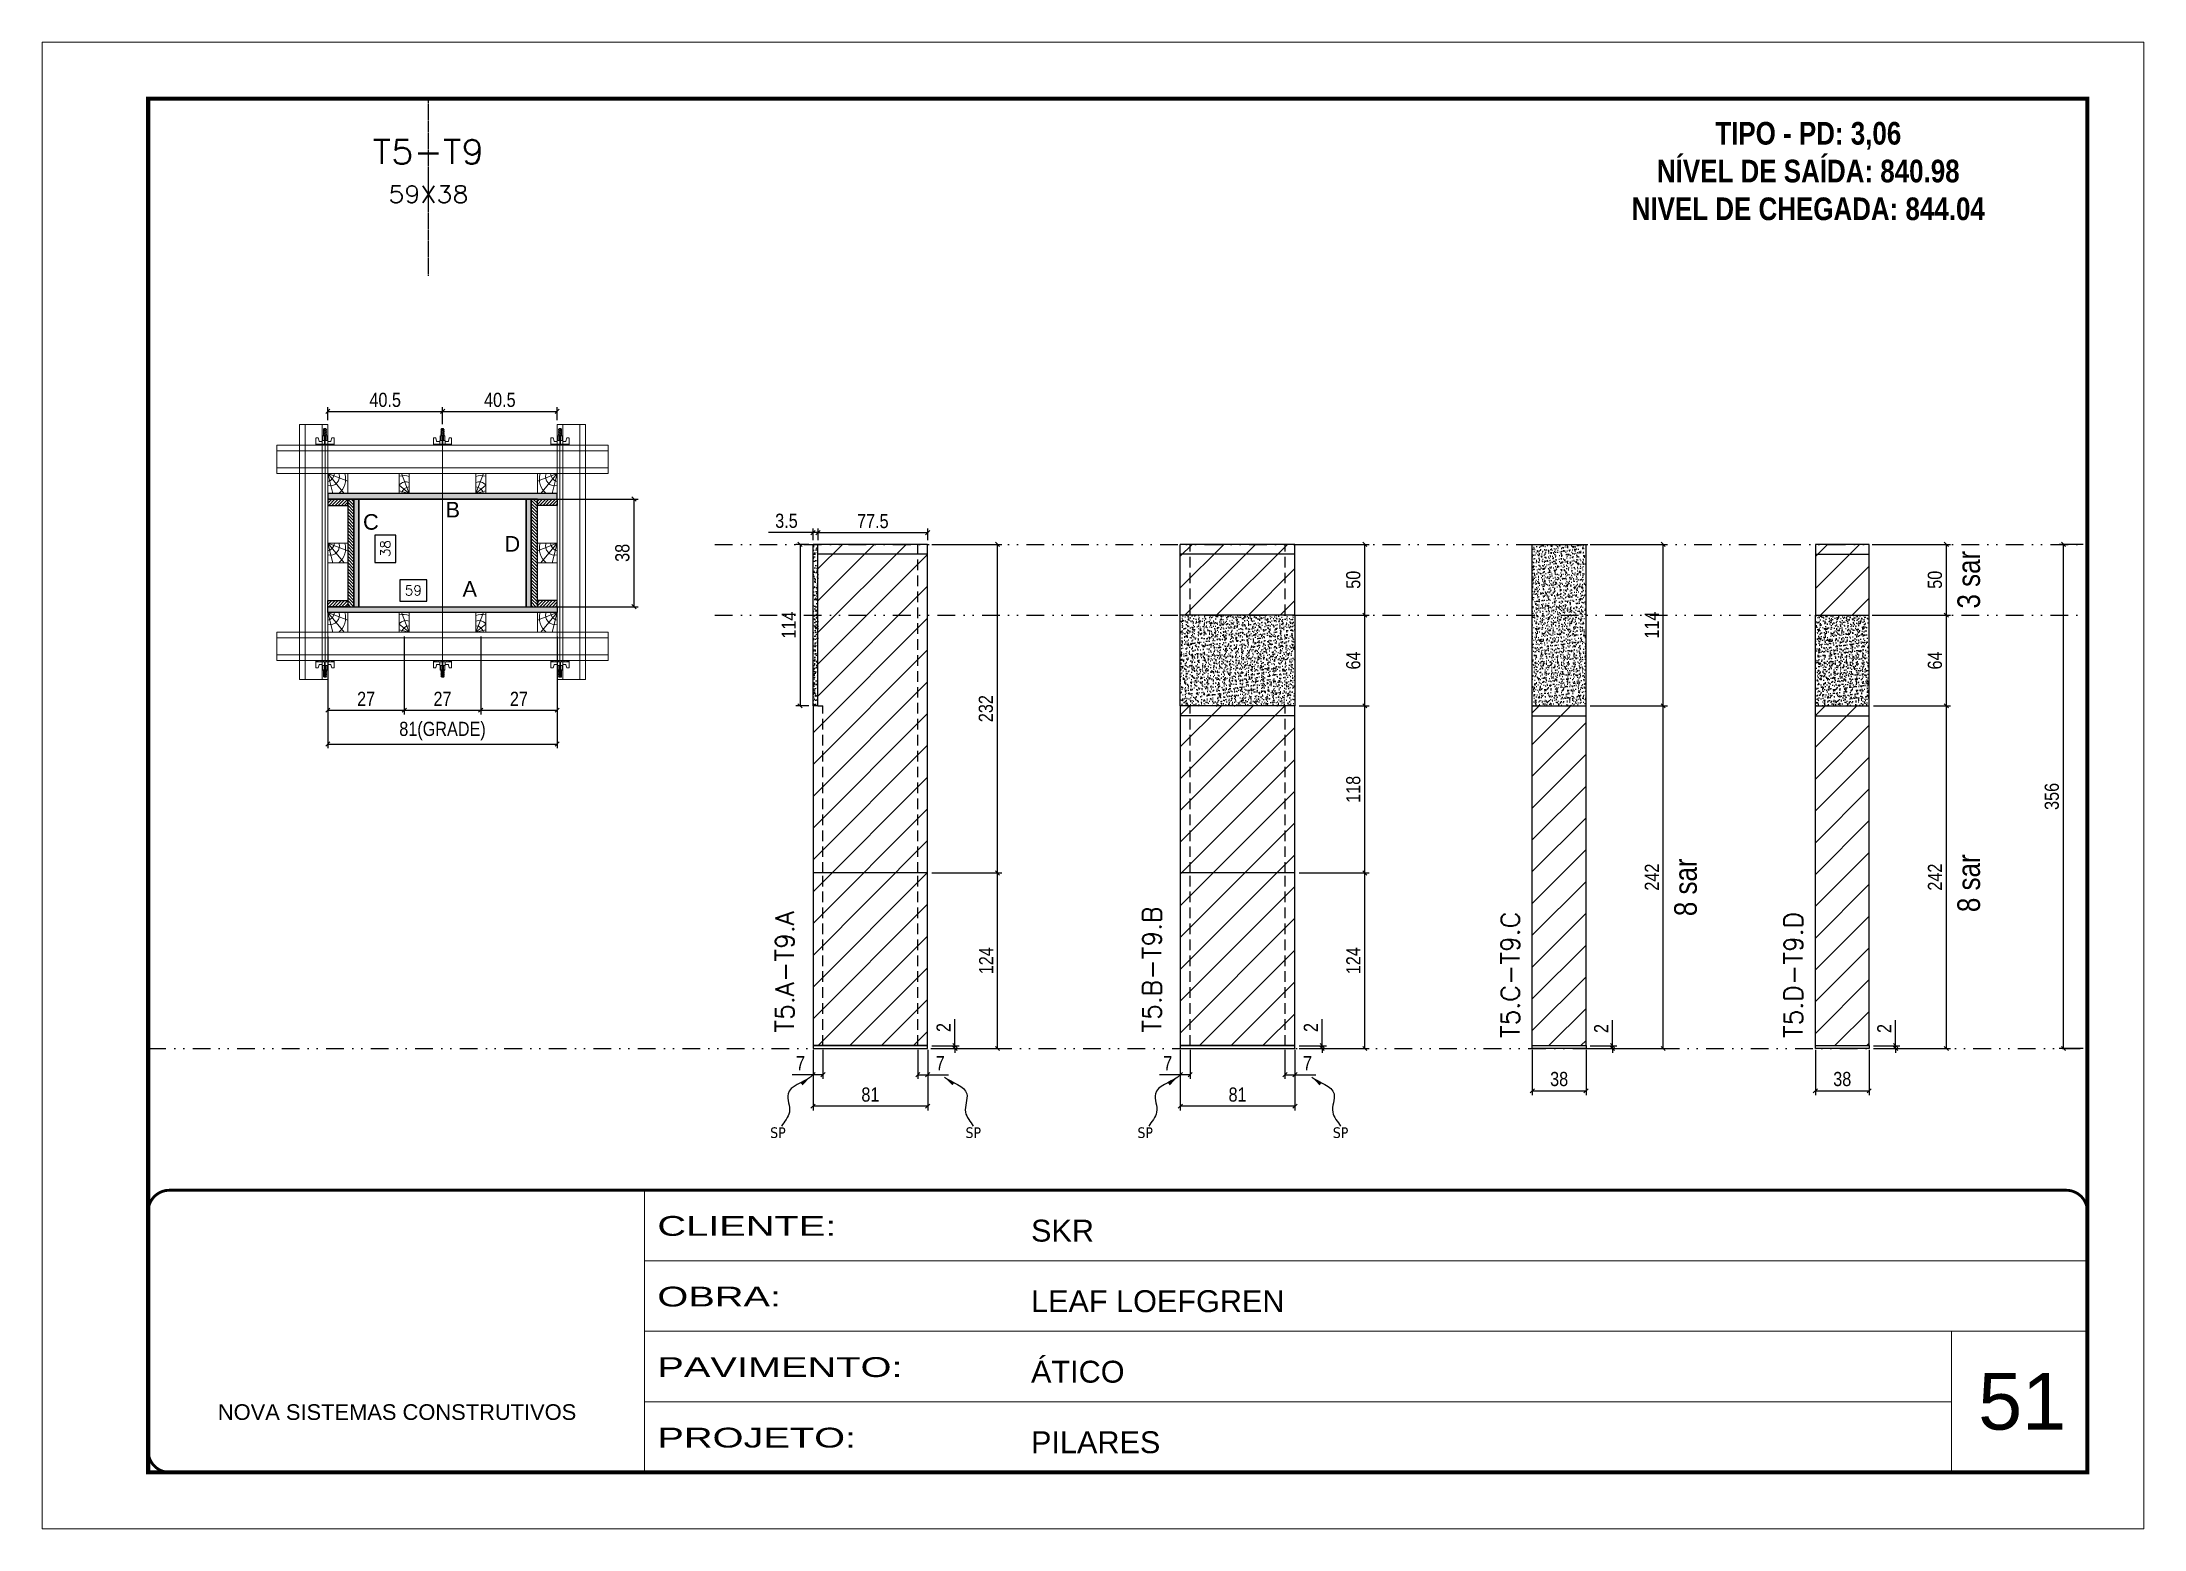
# Model space of a CAD drawing. Extents: x 14400 to 27878, y -21631 to 6985.
# Drawn here: x 17583 to 19068, y -7848 to -6798 of the extents above; entities that cross this region are included whole.
import ezdxf
from ezdxf.enums import TextEntityAlignment as Align

# ---------------------------------------------------------------- set-up
doc = ezdxf.new("R2010")
doc.units = 0
for name, pattern in [('CONTINUO', [0]), ('DASHED', [0.75, 0.5, -0.25]), ('DIVIDE2', [0.625, 0.25, -0.125, 0, -0.125, 0, -0.125]), ('HIDDEN', [0.375, 0.25, -0.125])]:
    doc.linetypes.add(name, pattern=pattern)
for name, color, linetype, lineweight in [('CARIMBO', 255, 'Continuous', 9), ('Folhas', 255, 'Continuous', 9), ('Hachura', 251, 'Continuous', 9), ('Madeira', 126, 'Continuous', 18), ('Perfil Metálico', 224, 'Continuous', 18), ('SARRAFO DE PRESSAO', 251, 'DASHED', 9), ('Texto Seção', 7, 'Continuous', 15)]:
    doc.layers.add(name, color=color, linetype=linetype, lineweight=lineweight)
for name, color, linetype in [('CHAPA', 1, 'Continuous'), ('COTA', 241, 'Continuous'), ('MEIO_PONT', 93, 'Continuous'), ('NOMENCLATURA', 7, 'Continuous'), ('Nível', 160, 'Continuous'), ('Painéis', 200, 'Continuous'), ('SARR_2.2x7', 40, 'Continuous'), ('SARRAFO', 251, 'Continuous'), ('texto', 7, 'Continuous'), ('Texto de Titulo', 7, 'Continuous'), ('Texto Qtd Sarr', 242, 'Continuous'), ('TEXTO_GERAL', 7, 'Continuous')]:
    doc.layers.add(name, color=color, linetype=linetype)
doc.styles.add('ARIAL', font='arial.ttf')
doc.styles.add('ARIAL_NARROW', font='ARIALN.TTF', dxfattribs={"height": 0.2})
doc.styles.add('COTA TECNICA', font='techl___.ttf', dxfattribs={"height": 10})
doc.styles.add('COTA TECNICA 2X', font='techl___.ttf', dxfattribs={"height": 10})
doc.styles.add('COTA TECNICA-50', font='techl___.ttf', dxfattribs={"height": 10})
doc.styles.add('REGUA-120', font='ROMANS.shx', dxfattribs={"height": 15})
doc.styles.add('ROMANC', font='techb___.ttf', dxfattribs={"height": 2.5})
doc.styles.add('ROMANS', font='romans.shx')
doc.styles.get("Standard").update_dxf_attribs({"font": 'arial.ttf'})
doc.styles.add('Tecnologia', font='')
doc.styles.get('Tecnologia').set_extended_font_data('Forgotten Futurist')
doc.dimstyles.new('COTA PAINEL-50', dxfattribs={"dimtxt": 10, "dimasz": 3, "dimexe": 3, "dimexo": 3, "dimgap": 3, "dimtad": 1, "dimdec": 1, "dimzin": 12, "dimdsep": 46, "dimtxsty": 'COTA TECNICA-50', "dimblk1": 'OBLIQUE', "dimblk2": 'OBLIQUE', "dimsah": 1, "dimcen": 0.9, "dimclrd": 4, "dimclre": 4, "dimclrt": 240, "dimadec": 1, "dimazin": 3, "dimtfac": 1, "dimtdec": 1, "dimtmove": 0, "dimatfit": 3, "dimfxl": 1, "dimtolj": 1, "dimtzin": 12, "dimarcsym": 0})
doc.dimstyles.new('PAINEL', dxfattribs={"dimtxt": 10, "dimasz": 3, "dimexe": 3, "dimexo": 3, "dimgap": 3, "dimtad": 1, "dimdec": 1, "dimzin": 12, "dimdsep": 46, "dimtxsty": 'COTA TECNICA', "dimblk1": 'OBLIQUE', "dimblk2": 'OBLIQUE', "dimsah": 1, "dimcen": 0.9, "dimclrd": 4, "dimclre": 4, "dimclrt": 240, "dimadec": 1, "dimazin": 3, "dimtfac": 1, "dimtdec": 1, "dimtmove": 0, "dimatfit": 3, "dimfxl": 1, "dimtolj": 1, "dimtzin": 12, "dimarcsym": 0})
doc.dimstyles.new('SECAO PILAR', dxfattribs={"dimtxt": 10, "dimasz": 3, "dimexe": 3, "dimexo": 3, "dimgap": 3, "dimtad": 1, "dimdec": 1, "dimlfac": 0.5, "dimzin": 12, "dimdsep": 46, "dimtxsty": 'COTA TECNICA 2X', "dimblk1": 'OBLIQUE', "dimblk2": 'OBLIQUE', "dimsah": 1, "dimcen": 0.9, "dimclrd": 256, "dimclre": 256, "dimclrt": 256, "dimadec": 1, "dimazin": 3, "dimtfac": 1, "dimtdec": 1, "dimtmove": 0, "dimatfit": 3, "dimfxl": 1, "dimtolj": 1, "dimtzin": 12, "dimarcsym": 0})
doc.dimstyles.new('SECÇÃO 2', dxfattribs={"dimtxt": 7, "dimasz": 6, "dimexe": 0.18, "dimexo": 2, "dimgap": -4, "dimtad": 3, "dimdec": 1, "dimlfac": 0.5, "dimzin": 12, "dimdsep": 46, "dimtxsty": 'ROMANS', "dimblk": 'ARCHTICK', "dimcen": 0.09, "dimse1": 1, "dimse2": 1, "dimsd1": 1, "dimsd2": 1, "dimclrd": 180, "dimclre": 5, "dimclrt": 1, "dimadec": 0, "dimazin": 3, "dimtfac": 1, "dimtdec": 1, "dimtofl": 0, "dimtmove": 0, "dimatfit": 3, "dimldrblk": 'ARCHTICK', "dimfxl": 1, "dimtolj": 1, "dimtzin": 0, "dimarcsym": 0})
doc.dimstyles.get("Standard").update_dxf_attribs({"dimtxt": 0.18, "dimasz": 0.18, "dimexe": 0.18, "dimexo": 0.0625, "dimgap": 0.09, "dimtad": 0, "dimtih": 1, "dimtoh": 1, "dimdec": 4, "dimzin": 0, "dimdsep": 46, "dimtxsty": 'Standard', "dimcen": 0.09, "dimadec": 0, "dimazin": 0, "dimtfac": 1, "dimtdec": 4, "dimtofl": 0, "dimtmove": 0, "dimatfit": 3, "dimfxl": 1, "dimtolj": 1, "dimtzin": 0, "dimarcsym": 0})

msp = doc.modelspace()

# ---------------------------------------------------------------- texts
at = {"layer": 'CARIMBO', "style": 'ARIAL'}
msp.add_text('51', height=40, dxfattribs=at).set_placement((18951.328, -7778.03))
at = {"layer": 'NOMENCLATURA', "style": 'ARIAL_NARROW'}
for s, p in [('3 sar', (18952.628, -7198.213)), ('8 sar', (18752.558, -7415.429)), ('8 sar', (18952.628, -7412.577))]:
    msp.add_text(s, height=16, rotation=90, dxfattribs=at).set_placement(p)
at = {"layer": 'NOMENCLATURA', "color": 2, "insert": (18831.306, -6854.589), "char_height": 16, "attachment_point": 2, "style": 'ROMANC'}
msp.add_mtext_dynamic_manual_height_columns('TIPO - PD: 3,06\\PNÍVEL DE SAÍDA: 840.98\\PNIVEL DE CHEGADA: 844.04', width=432.35115, gutter_width=1, heights=[0], dxfattribs=at)
at = {"layer": 'texto', "color": 0, "char_height": 7.5, "attachment_point": 5}
for insert in [(18103.381, -7568.382), (18241.405, -7568.382), (18362.849, -7568.382), (18500.873, -7568.382)]:
    msp.add_mtext('{\\fTahoma|b0|i0|c0|p34;\\C4;SP}', dxfattribs=dict(at, insert=insert))
at = {"layer": 'Texto Seção', "char_height": 13, "width": 285.32988, "attachment_point": 7, "rotation": 90, "style": 'REGUA-120'}
for s, insert in [('T5.A-T9.A', (18114.687, -7497.639)), ('T5.B-T9.B', (18374.155, -7497.639)), ('T5.C-T9.C', (18627.235, -7501.479)), ('T5.D-T9.D', (18827.306, -7501.479))]:
    msp.add_mtext(s, dxfattribs=dict(at, insert=insert))
at = {"layer": 'TEXTO_GERAL', "style": 'ARIAL'}
for s, p in [('B', (17873.651, -7128.382)), ('C', (17815.785, -7137.028)), ('D', (17915.733, -7152.538)), ('A', (17885.64, -7184.352))]:
    msp.add_text(s, height=11, dxfattribs=at).set_placement(p, align=Align.MIDDLE_CENTER)

# ---------------------------------------------------------------- blocks, each defined once
blk = doc.blocks.new('9999999999')
at = {"color": 30, "linetype": 'CONTINUO'}
for p, q in [((98564.6, 34230.2), (98564.6, 34429.4)), ((98564.6, 34379.6), (99584, 34379.6)), ((98564.6, 34329.8), (99488, 34329.8)), ((99584, 34329.8), (99488, 34329.8)), ((99488, 34329.8), (99488, 34230.2)), ((98564.6, 34280), (99488, 34280))]:
    blk.add_line(p, q, dxfattribs=at)
at = {"color": 30, "linetype": 'CONTINUO', "const_width": 2}
blk.add_lwpolyline([(99584, 34230.2), (99584, 34414.4, 0.414214), (99569, 34429.4), (98229, 34429.4, 0.414214), (98214, 34414.4), (98214, 34245.2, 0.414214), (98229, 34230.2), (99584, 34230.2)], format="xyb", dxfattribs=at)
at = {"layer": 'Folhas'}
blk.add_lwpolyline([(98139, 34190.2), (99624, 34190.2), (99624, 35240.2), (98139, 35240.2)], close=True, dxfattribs=at)
at = {"layer": 'Folhas', "color": 30, "const_width": 3}
blk.add_lwpolyline([(98214, 34230.2), (99584, 34230.2), (99584, 35200.2), (98214, 35200.2)], close=True, dxfattribs=at)
at = {"color": 7, "linetype": 'Continuous', "ltscale": 5, "style": 'ARIAL'}
for s, height, p in [('SKR', 15.48, (98837.7, 34393.1)), ('LEAF LOEFGREN', 15.483, (98837.7, 34343.3)), ('ÁTICO', 15.48, (98837.7, 34293.5)), ('NOVA SISTEMAS CONSTRUTIVOS', 11.059, (98263.2, 34267.2)), ('PILARES', 15.48, (98837.7, 34243.7))]:
    blk.add_text(s, height=height, dxfattribs=at).set_placement(p)
at = {"layer": 'Folhas', "color": 7, "style": 'Tecnologia', "width": 1.5}
for s, p in [('CLIENTE:', (98573.7, 34397.2)), ('OBRA:', (98573.7, 34347.3)), ('PAVIMENTO:', (98573.7, 34297.5)), ('PROJETO:', (98573.7, 34247.7))]:
    blk.add_text(s, height=14, dxfattribs=at).set_placement(p)
blk = doc.blocks.new('titulo1')
at = {"layer": 'Defpoints', "color": 252, "linetype": 'HIDDEN', "ltscale": 2}
blk.add_line((0, 0), (0, 125), dxfattribs=at)
at = {"layer": 'Defpoints', "style": 'ROMANS', "oblique": 15}
blk.add_attdef('FOLHA', text='', height=10, dxfattribs=at).set_placement((0, 15.6), align=Align.MIDDLE_CENTER)
at = {"layer": 'Texto Qtd Sarr', "color": 3, "style": 'ROMANS', "oblique": 15}
for tag, height, p in [('TITULO', 17, (0, 71.4)), ('SEÇÃO', 12, (0, 41.5))]:
    blk.add_attdef(tag, text='', height=height, dxfattribs=at).set_placement(p, align=Align.MIDDLE_CENTER)
blk = doc.blocks.new('*D2176')
at = {"layer": 'COTA', "color": 180, "lineweight": -2, "transparency": 16777216}
for p, q in [((17855.3, -7177.9), (17836.3, -7177.9)), ((17836.3, -7177.9), (17836.3, -7192.9)), ((17855.3, -7192.9), (17855.3, -7177.9)), ((17836.3, -7192.9), (17855.3, -7192.9))]:
    blk.add_line(p, q, dxfattribs=at)
at = {"layer": 'Defpoints', "color": 0, "transparency": 16777216}
for p in [(17807.4, -7196.9), (17925.4, -7196.9), (17925.4, -7196.9)]:
    blk.add_point(p, dxfattribs=at)
at = {"layer": 'COTA', "color": 1, "transparency": 16777216, "insert": (17845.8, -7185.4), "char_height": 7, "attachment_point": 5, "style": 'ROMANS'}
blk.add_mtext('\\A1;59', dxfattribs=at)
blk = doc.blocks.new('_ArchTick')
at = {"color": 0, "linetype": 'ByBlock', "const_width": 0.15}
blk.add_lwpolyline([(-0.5, -0.5), (0.5, 0.5)], dxfattribs=at)
blk = doc.blocks.new('*D2177')
at = {"layer": 'COTA', "color": 180, "lineweight": -2, "transparency": 16777216}
for p, q in [((17833.5, -7146.3), (17818.5, -7146.3)), ((17818.5, -7146.3), (17818.5, -7165.6)), ((17833.5, -7165.6), (17833.5, -7146.3)), ((17818.5, -7165.6), (17833.5, -7165.6))]:
    blk.add_line(p, q, dxfattribs=at)
at = {"layer": 'Defpoints', "color": 0, "transparency": 16777216}
for p in [(17807.4, -7120.9), (17837.5, -7120.9), (17807.4, -7196.9)]:
    blk.add_point(p, dxfattribs=at)
at = {"layer": 'COTA', "color": 1, "transparency": 16777216, "insert": (17826, -7155.9), "char_height": 7, "attachment_point": 5, "rotation": 90, "style": 'ROMANS'}
blk.add_mtext('\\A1;38', dxfattribs=at)
blk = doc.blocks.new('_Oblique')
at = {"color": 0, "linetype": 'ByBlock', "lineweight": -2}
blk.add_line((-0.5, -0.5), (0.5, 0.5), dxfattribs=at)
blk = doc.blocks.new('*D2181')
at = {"layer": 'COTA', "lineweight": -2, "transparency": 16777216}
for p, q in [((17932, -7120.9), (18004.7, -7120.9)), ((18001.7, -7196.9), (18001.7, -7120.9)), ((17932, -7196.9), (18004.7, -7196.9))]:
    blk.add_line(p, q, dxfattribs=at)
at = {"layer": 'Defpoints', "color": 0, "transparency": 16777216}
for p in [(17929, -7120.9), (18001.7, -7120.9), (17929, -7196.9)]:
    blk.add_point(p, dxfattribs=at)
at = {"layer": 'COTA', "lineweight": -2, "transparency": 16777216, "xscale": 3, "yscale": 3, "zscale": 3}
for p, rotation in [((18001.7, -7120.9), 90), ((18001.7, -7196.9), 270)]:
    blk.add_blockref('_Oblique', p, dxfattribs=dict(at, rotation=rotation))
at = {"layer": 'COTA', "transparency": 16777216, "insert": (17993.5, -7158.9), "char_height": 10, "attachment_point": 5, "rotation": 90, "style": 'COTA TECNICA 2X'}
blk.add_mtext('\\A1;38', dxfattribs=at)
blk = doc.blocks.new('*D2178')
at = {"layer": 'COTA', "lineweight": -2, "transparency": 16777216}
for p, q in [((17785.4, -7217.9), (17785.4, -7296.9)), ((17947.4, -7217.9), (17947.4, -7296.9)), ((17785.4, -7293.9), (17947.4, -7293.9))]:
    blk.add_line(p, q, dxfattribs=at)
at = {"layer": 'Defpoints', "color": 0, "transparency": 16777216}
for p in [(17785.4, -7214.9), (17947.4, -7214.9), (17947.4, -7293.9)]:
    blk.add_point(p, dxfattribs=at)
at = {"layer": 'COTA', "lineweight": -2, "transparency": 16777216, "xscale": 3, "yscale": 3, "zscale": 3, "rotation": 180}
blk.add_blockref('_Oblique', (17785.4, -7293.9), dxfattribs=at)
at = {"layer": 'COTA', "lineweight": -2, "transparency": 16777216, "xscale": 3, "yscale": 3, "zscale": 3}
blk.add_blockref('_Oblique', (17947.4, -7293.9), dxfattribs=at)
at = {"layer": 'COTA', "transparency": 16777216, "insert": (17866.4, -7284.7), "char_height": 10, "attachment_point": 5, "style": 'COTA TECNICA 2X'}
blk.add_mtext('\\A1;81(GRADE)', dxfattribs=at)
blk = doc.blocks.new('*D2179')
at = {"layer": 'COTA', "lineweight": -2, "transparency": 16777216}
for p, q in [((17893.4, -7217.9), (17893.4, -7273)), ((17947.4, -7217.9), (17947.4, -7273)), ((17893.4, -7270), (17947.4, -7270))]:
    blk.add_line(p, q, dxfattribs=at)
at = {"layer": 'Defpoints', "color": 0, "transparency": 16777216}
for p in [(17893.4, -7214.9), (17947.4, -7214.9), (17947.4, -7270)]:
    blk.add_point(p, dxfattribs=at)
at = {"layer": 'COTA', "lineweight": -2, "transparency": 16777216, "xscale": 3, "yscale": 3, "zscale": 3, "rotation": 180}
blk.add_blockref('_Oblique', (17893.4, -7270), dxfattribs=at)
at = {"layer": 'COTA', "lineweight": -2, "transparency": 16777216, "xscale": 3, "yscale": 3, "zscale": 3}
blk.add_blockref('_Oblique', (17947.4, -7270), dxfattribs=at)
at = {"layer": 'COTA', "transparency": 16777216, "insert": (17920.4, -7262), "char_height": 10, "attachment_point": 5, "style": 'COTA TECNICA 2X'}
blk.add_mtext('\\A1;27', dxfattribs=at)
blk = doc.blocks.new('*D2180')
at = {"layer": 'COTA', "lineweight": -2, "transparency": 16777216}
for p, q in [((17785.4, -7217.9), (17785.4, -7273)), ((17839.4, -7217.9), (17839.4, -7273)), ((17785.4, -7270), (17839.4, -7270))]:
    blk.add_line(p, q, dxfattribs=at)
at = {"layer": 'Defpoints', "color": 0, "transparency": 16777216}
for p in [(17785.4, -7214.9), (17839.4, -7214.9), (17839.4, -7270)]:
    blk.add_point(p, dxfattribs=at)
at = {"layer": 'COTA', "lineweight": -2, "transparency": 16777216, "xscale": 3, "yscale": 3, "zscale": 3, "rotation": 180}
blk.add_blockref('_Oblique', (17785.4, -7270), dxfattribs=at)
at = {"layer": 'COTA', "lineweight": -2, "transparency": 16777216, "xscale": 3, "yscale": 3, "zscale": 3}
blk.add_blockref('_Oblique', (17839.4, -7270), dxfattribs=at)
at = {"layer": 'COTA', "transparency": 16777216, "insert": (17812.4, -7262), "char_height": 10, "attachment_point": 5, "style": 'COTA TECNICA 2X'}
blk.add_mtext('\\A1;27', dxfattribs=at)
blk = doc.blocks.new('C')
at = {"layer": 'Hachura', "color": 0}
for p, q in [((0, 3.22), (0, -3.22)), ((0.45, 3.22), (0, 3.22)), ((0.46, 3.16), (0, 3.16)), ((0.46, 3.05), (0, 3.05)), ((0.46, 2.88), (0, 2.88)), ((0, 2.75), (0, -1.16)), ((0.46, 2.65), (0, 2.65)), ((0.46, 2.23), (0, 2.23)), ((0.46, 1.51), (0, 1.51)), ((0.39, 0.49), (0.17, 0.49)), ((0.45, -3.23), (0.45, 3.22)), ((0.45, 3.22), (2.58, 3.22)), ((1.74, 0.97), (0.45, 0.97)), ((1.45, 0.1), (0.45, 0.1)), ((1.35, 1.94), (1.35, 0.96)), ((2.58, 2.39), (1.47, 2.09)), ((1.74, -0.97), (1.74, 0.97)), ((1.74, 0.97), (1.74, 0.84)), ((1.74, 0.97), (1.74, 0.84)), ((1.74, 0.84), (3.35, 0.84)), ((3.35, 0.45), (1.74, 0.45)), ((2.58, 3.22), (2.58, 2.39)), ((3.32, 0.84), (3.32, -0.84)), ((3.35, 0.84), (3.35, -0.84)), ((3.68, 0.45), (3.35, 0.45)), ((3.84, -0.52), (3.35, 0.45)), ((3.35, 0.06), (3.67, -0.57)), ((3.68, 0.45), (4.16, -0.52)), ((3.72, 0.5), (4.25, -0.57)), ((4.37, -0.55), (3.83, 0.53)), ((4.15, 0.45), (3.93, 0.45)), ((4.42, -0.52), (3.93, 0.45)), ((4.15, 0.45), (4.26, 0.45)), ((4.26, 0.45), (4.74, -0.52)), ((4.3, 0.5), (4.83, -0.57)), ((4.95, -0.55), (4.41, 0.53)), ((4.51, 0.45), (4.84, 0.45)), ((5, -0.52), (4.51, 0.45)), ((4.84, 0.45), (5.32, -0.52)), ((4.88, 0.5), (5.41, -0.57)), ((5.53, -0.55), (4.99, 0.53)), ((5.58, -0.52), (5.09, 0.45)), ((5.42, 0.45), (5.09, 0.45)), ((5.58, -0.52), (5.09, 0.45)), ((5.42, 0.45), (5.74, -0.19)), ((5.46, 0.5), (5.74, -0.07)), ((5.74, 0.19), (5.57, 0.53)), ((5.74, 0.32), (5.68, 0.45)), ((5.68, 0.45), (5.74, 0.45)), ((5.74, 0.45), (5.9, 0.29)), ((5.74, 0.45), (5.74, -0.52)), ((5.9, -0.36), (5.9, 0.29)), ((0.45, 0), (0, 0)), ((0.46, -1.52), (0, -1.52)), ((0.46, -2.23), (0, -2.23)), ((0.46, -2.65), (0, -2.65)), ((0.46, -2.88), (0, -2.88)), ((0.46, -3.05), (0, -3.05)), ((0.46, -3.16), (0, -3.16)), ((0, -3.22), (2.57, -3.22)), ((0.08, -0.48), (0.29, -0.48)), ((0.29, -0.48), (0.4, -0.48)), ((0.45, 0), (0.45, -0.97)), ((0.45, -0.16), (1.45, -0.16)), ((0.45, -0.65), (0.45, -0.32)), ((0.45, -3.23), (0.45, -0.65)), ((0.45, -0.97), (1.74, -0.97)), ((1.35, -1.94), (1.35, -0.97)), ((2.58, -2.39), (1.47, -2.1)), ((3.35, -0.32), (1.74, -0.32)), ((3.35, -0.84), (1.74, -0.84)), ((2.58, -3.23), (2.58, -2.39)), ((3.35, -0.07), (3.58, -0.52)), ((3.35, -0.52), (3.58, -0.52)), ((3.84, -0.52), (4.16, -0.52)), ((4.42, -0.52), (4.74, -0.52)), ((4.63, -0.52), (4.74, -0.52)), ((5, -0.52), (5.32, -0.52)), ((5.58, -0.52), (5.74, -0.52)), ((5.74, -0.52), (5.9, -0.36)), ((5.74, -0.52), (5.74, -0.52))]:
    blk.add_line(p, q, dxfattribs=at)
for centre, radius, start, end in [((1.52, 1.94), 0.161, 104.74356, 180), ((1.44, -0.03), 0.129, 272.69497, 87.30503), ((3.81, 0.39), 0.143, 25.56881, 154.43119), ((4.39, 0.39), 0.143, 25.56881, 154.43119), ((4.97, 0.39), 0.143, 25.56881, 154.43119), ((5.55, 0.39), 0.143, 25.56881, 154.43119), ((0.17, -0.37), 0.174, 221.74404, 317.85924), ((1.52, -1.94), 0.161, 180, 255.25644), ((3.71, -0.4), 0.174, 222.14076, 318.25596), ((4.29, -0.4), 0.174, 222.14076, 318.25596), ((4.87, -0.4), 0.174, 222.14076, 318.25596), ((5.45, -0.4), 0.174, 222.14076, 318.25596), ((5.61, -0.4), 0.174, 317.85924, 318.25596)]:
    blk.add_arc(centre, radius, start, end, dxfattribs=at)
blk = doc.blocks.new('PONTALETE')
at = {"layer": 'Madeira'}
for q in [(2.71, 7), (7, 5.76), (7, 1.74)]:
    blk.add_line((0, 0), q, dxfattribs=at)
blk.add_lwpolyline([(0, 0), (7, 0), (7, 7), (0, 7)], close=True, dxfattribs=at)
for centre, radius, start, end in [((2.04, 0.06), 6.23, 37.28179, 109.09128), ((1.09, 0.9), 3.19, 343.60304, 109.98471), ((-0.21, -0.78), 3.09, 14.63219, 86.0383)]:
    blk.add_arc(centre, radius, start, end, dxfattribs=at)
blk = doc.blocks.new('MEIO PONTALETE')
at = {"layer": 'Madeira'}
for q in [(2.71, 7), (3.5, 2.88), (3.5, 0.87)]:
    blk.add_line((0, 0), q, dxfattribs=at)
blk.add_lwpolyline([(0, 0), (3.5, 0), (3.5, 7), (0, 7)], close=True, dxfattribs=at)
for centre, radius, start, end in [((2.04, 0.06), 6.23, 76.44987, 109.09128), ((1.09, 0.9), 3.19, 40.90626, 109.98471), ((-0.21, -0.78), 3.09, 14.63219, 86.0383)]:
    blk.add_arc(centre, radius, start, end, dxfattribs=at)
blk = doc.blocks.new('*D2182')
at = {"layer": 'COTA', "lineweight": -2, "transparency": 16777216}
for p, q in [((17839.4, -7217.9), (17839.4, -7273)), ((17893.4, -7217.9), (17893.4, -7273)), ((17839.4, -7270), (17893.4, -7270))]:
    blk.add_line(p, q, dxfattribs=at)
at = {"layer": 'Defpoints', "color": 0, "transparency": 16777216}
for p in [(17839.4, -7214.9), (17893.4, -7214.9), (17893.4, -7270)]:
    blk.add_point(p, dxfattribs=at)
at = {"layer": 'COTA', "lineweight": -2, "transparency": 16777216, "xscale": 3, "yscale": 3, "zscale": 3, "rotation": 180}
blk.add_blockref('_Oblique', (17839.4, -7270), dxfattribs=at)
at = {"layer": 'COTA', "lineweight": -2, "transparency": 16777216, "xscale": 3, "yscale": 3, "zscale": 3}
blk.add_blockref('_Oblique', (17893.4, -7270), dxfattribs=at)
at = {"layer": 'COTA', "transparency": 16777216, "insert": (17866.4, -7262), "char_height": 10, "attachment_point": 5, "style": 'COTA TECNICA 2X'}
blk.add_mtext('\\A1;27', dxfattribs=at)
blk = doc.blocks.new('*D2183')
at = {"layer": 'COTA', "lineweight": -2, "transparency": 16777216}
for p, q in [((17785.4, -7065.3), (17785.4, -7056)), ((17785.4, -7059), (17866.5, -7059)), ((17866.5, -7068.1), (17866.5, -7056))]:
    blk.add_line(p, q, dxfattribs=at)
at = {"layer": 'Defpoints', "color": 0, "transparency": 16777216}
for p in [(17785.4, -7068.3), (17866.5, -7059), (17866.5, -7071.1)]:
    blk.add_point(p, dxfattribs=at)
at = {"layer": 'COTA', "lineweight": -2, "transparency": 16777216, "xscale": 3, "yscale": 3, "zscale": 3, "rotation": 180}
blk.add_blockref('_Oblique', (17785.4, -7059), dxfattribs=at)
at = {"layer": 'COTA', "lineweight": -2, "transparency": 16777216, "xscale": 3, "yscale": 3, "zscale": 3}
blk.add_blockref('_Oblique', (17866.5, -7059), dxfattribs=at)
at = {"layer": 'COTA', "transparency": 16777216, "insert": (17825.9, -7050.9), "char_height": 10, "attachment_point": 5, "style": 'COTA TECNICA 2X'}
blk.add_mtext('\\A1;40.5', dxfattribs=at)
blk = doc.blocks.new('*D2184')
at = {"layer": 'COTA', "lineweight": -2, "transparency": 16777216}
for p, q in [((17866.5, -7068.1), (17866.5, -7056)), ((17866.5, -7059), (17947.4, -7059)), ((17947.4, -7065.3), (17947.4, -7056))]:
    blk.add_line(p, q, dxfattribs=at)
at = {"layer": 'Defpoints', "color": 0, "transparency": 16777216}
for p in [(17947.4, -7059), (17947.4, -7068.3), (17866.5, -7071.1)]:
    blk.add_point(p, dxfattribs=at)
at = {"layer": 'COTA', "lineweight": -2, "transparency": 16777216, "xscale": 3, "yscale": 3, "zscale": 3, "rotation": 180}
blk.add_blockref('_Oblique', (17866.5, -7059), dxfattribs=at)
at = {"layer": 'COTA', "lineweight": -2, "transparency": 16777216, "xscale": 3, "yscale": 3, "zscale": 3}
blk.add_blockref('_Oblique', (17947.4, -7059), dxfattribs=at)
at = {"layer": 'COTA', "transparency": 16777216, "insert": (17906.9, -7050.9), "char_height": 10, "attachment_point": 5, "style": 'COTA TECNICA 2X'}
blk.add_mtext('\\A1;40.5', dxfattribs=at)
blk = doc.blocks.new('*D2185')
at = {"layer": 'COTA', "color": 4, "lineweight": -2, "transparency": 16777216}
for p, q in [((19025.5, -7152.9), (19008.6, -7152.9)), ((19011.6, -7508.9), (19011.6, -7152.9)), ((19025.5, -7508.9), (19008.6, -7508.9))]:
    blk.add_line(p, q, dxfattribs=at)
at = {"layer": 'Defpoints', "color": 0, "transparency": 16777216}
for p in [(19011.6, -7152.9), (19028.5, -7152.9), (19028.5, -7508.9)]:
    blk.add_point(p, dxfattribs=at)
at = {"layer": 'COTA', "color": 4, "lineweight": -2, "transparency": 16777216, "xscale": 3, "yscale": 3, "zscale": 3}
for p, rotation in [((19011.6, -7152.9), 90), ((19011.6, -7508.9), 270)]:
    blk.add_blockref('_Oblique', p, dxfattribs=dict(at, rotation=rotation))
at = {"layer": 'COTA', "color": 240, "transparency": 16777216, "insert": (19003.4, -7330.9), "char_height": 10, "attachment_point": 5, "rotation": 90, "style": 'COTA TECNICA'}
blk.add_mtext('\\A1;356', dxfattribs=at)
blk = doc.blocks.new('*D2186')
at = {"layer": 'COTA', "color": 4, "lineweight": -2, "transparency": 16777216}
for p, q in [((18128.2, -7509.9), (18128.2, -7552.6)), ((18209.2, -7509.9), (18209.2, -7552.6)), ((18209.2, -7549.6), (18128.2, -7549.6))]:
    blk.add_line(p, q, dxfattribs=at)
at = {"layer": 'Defpoints', "color": 0, "transparency": 16777216}
for p in [(18128.2, -7506.9), (18209.2, -7506.9), (18128.2, -7549.6)]:
    blk.add_point(p, dxfattribs=at)
at = {"layer": 'COTA', "color": 4, "lineweight": -2, "transparency": 16777216, "xscale": 3, "yscale": 3, "zscale": 3, "rotation": 180}
blk.add_blockref('_Oblique', (18128.2, -7549.6), dxfattribs=at)
at = {"layer": 'COTA', "color": 4, "lineweight": -2, "transparency": 16777216, "xscale": 3, "yscale": 3, "zscale": 3}
blk.add_blockref('_Oblique', (18209.2, -7549.6), dxfattribs=at)
at = {"layer": 'COTA', "color": 240, "transparency": 16777216, "insert": (18168.7, -7541.5), "char_height": 10, "attachment_point": 5, "style": 'COTA TECNICA'}
blk.add_mtext('\\A1;81', dxfattribs=at)
blk = doc.blocks.new('*D2187')
at = {"layer": 'COTA', "color": 4, "lineweight": -2, "transparency": 16777216}
for p, q in [((18202.2, -7509.9), (18202.2, -7530.4)), ((18209.2, -7511.9), (18209.2, -7530.4)), ((18202.2, -7527.4), (18209.2, -7527.4)), ((18209.2, -7527.4), (18223.9, -7527.4))]:
    blk.add_line(p, q, dxfattribs=at)
at = {"layer": 'Defpoints', "color": 0, "transparency": 16777216}
for p in [(18202.2, -7506.9), (18209.2, -7508.9), (18209.2, -7527.4)]:
    blk.add_point(p, dxfattribs=at)
at = {"layer": 'COTA', "color": 4, "lineweight": -2, "transparency": 16777216, "xscale": 3, "yscale": 3, "zscale": 3, "rotation": 180}
blk.add_blockref('_Oblique', (18202.2, -7527.4), dxfattribs=at)
at = {"layer": 'COTA', "color": 4, "lineweight": -2, "transparency": 16777216, "xscale": 3, "yscale": 3, "zscale": 3}
blk.add_blockref('_Oblique', (18209.2, -7527.4), dxfattribs=at)
at = {"layer": 'COTA', "color": 240, "transparency": 16777216, "insert": (18218, -7519.3), "char_height": 10, "attachment_point": 5, "style": 'COTA TECNICA-50'}
blk.add_mtext('\\A1;7', dxfattribs=at)
blk = doc.blocks.new('*D2188')
at = {"layer": 'COTA', "color": 4, "lineweight": -2, "transparency": 16777216}
for p, q in [((18128.2, -7511.9), (18128.2, -7530.4)), ((18135.2, -7509.9), (18135.2, -7530.4)), ((18128.2, -7527.4), (18113.4, -7527.4)), ((18135.2, -7527.4), (18128.2, -7527.4))]:
    blk.add_line(p, q, dxfattribs=at)
at = {"layer": 'Defpoints', "color": 0, "transparency": 16777216}
for p in [(18128.2, -7508.9), (18135.2, -7506.9), (18128.2, -7527.4)]:
    blk.add_point(p, dxfattribs=at)
at = {"layer": 'COTA', "color": 4, "lineweight": -2, "transparency": 16777216, "xscale": 3, "yscale": 3, "zscale": 3, "rotation": 180}
blk.add_blockref('_Oblique', (18128.2, -7527.4), dxfattribs=at)
at = {"layer": 'COTA', "color": 4, "lineweight": -2, "transparency": 16777216, "xscale": 3, "yscale": 3, "zscale": 3}
blk.add_blockref('_Oblique', (18135.2, -7527.4), dxfattribs=at)
at = {"layer": 'COTA', "color": 240, "transparency": 16777216, "insert": (18119.3, -7519.3), "char_height": 10, "attachment_point": 5, "style": 'COTA TECNICA-50'}
blk.add_mtext('\\A1;7', dxfattribs=at)
blk = doc.blocks.new('*D2190')
at = {"layer": 'COTA', "color": 4, "linetype": 'ByBlock', "lineweight": -2, "transparency": 16777216}
for p, q in [((18212.2, -7384.9), (18261.5, -7384.9)), ((18258.5, -7508.9), (18258.5, -7384.9)), ((18212.2, -7508.9), (18261.5, -7508.9))]:
    blk.add_line(p, q, dxfattribs=at)
at = {"layer": 'Defpoints', "color": 0, "linetype": 'ByBlock', "transparency": 16777216}
for p in [(18209.2, -7384.9), (18258.5, -7384.9), (18209.2, -7508.9)]:
    blk.add_point(p, dxfattribs=at)
at = {"layer": 'COTA', "color": 4, "linetype": 'ByBlock', "lineweight": -2, "transparency": 16777216, "xscale": 3, "yscale": 3, "zscale": 3}
for p, rotation in [((18258.5, -7384.9), 90), ((18258.5, -7508.9), 270)]:
    blk.add_blockref('_Oblique', p, dxfattribs=dict(at, rotation=rotation))
at = {"layer": 'COTA', "color": 240, "linetype": 'ByBlock', "transparency": 16777216, "insert": (18250.5, -7446.9), "char_height": 10, "attachment_point": 5, "rotation": 90, "style": 'COTA TECNICA'}
blk.add_mtext('\\A1;124', dxfattribs=at)
blk = doc.blocks.new('*D2189')
at = {"layer": 'COTA', "color": 4, "lineweight": -2, "transparency": 16777216}
for p, q in [((18228.4, -7506.9), (18228.4, -7488.1)), ((18212.2, -7506.9), (18231.4, -7506.9)), ((18212.2, -7508.9), (18231.4, -7508.9)), ((18228.4, -7508.9), (18228.4, -7506.9)), ((18228.4, -7508.9), (18228.4, -7511.9))]:
    blk.add_line(p, q, dxfattribs=at)
at = {"layer": 'Defpoints', "color": 0, "transparency": 16777216}
for p in [(18209.2, -7506.9), (18209.2, -7508.9), (18228.4, -7508.9)]:
    blk.add_point(p, dxfattribs=at)
at = {"layer": 'COTA', "color": 4, "lineweight": -2, "transparency": 16777216, "xscale": 3, "yscale": 3, "zscale": 3}
for p, rotation in [((18228.4, -7506.9), 270), ((18228.4, -7508.9), 90)]:
    blk.add_blockref('_Oblique', p, dxfattribs=dict(at, rotation=rotation))
at = {"layer": 'COTA', "color": 240, "transparency": 16777216, "insert": (18220.4, -7494.1), "char_height": 10, "attachment_point": 5, "rotation": 90, "style": 'COTA TECNICA-50'}
blk.add_mtext('\\A1;2', dxfattribs=at)
blk = doc.blocks.new('*D2191')
at = {"layer": 'COTA', "color": 4, "linetype": 'ByBlock', "lineweight": -2, "transparency": 16777216}
for p, q in [((18212.2, -7384.9), (18261.5, -7384.9)), ((18258.5, -7508.9), (18258.5, -7384.9)), ((18212.2, -7508.9), (18261.5, -7508.9))]:
    blk.add_line(p, q, dxfattribs=at)
at = {"layer": 'Defpoints', "color": 0, "linetype": 'ByBlock', "transparency": 16777216}
for p in [(18209.2, -7384.9), (18258.5, -7384.9), (18209.2, -7508.9)]:
    blk.add_point(p, dxfattribs=at)
at = {"layer": 'COTA', "color": 4, "linetype": 'ByBlock', "lineweight": -2, "transparency": 16777216, "xscale": 3, "yscale": 3, "zscale": 3}
for p, rotation in [((18258.5, -7384.9), 90), ((18258.5, -7508.9), 270)]:
    blk.add_blockref('_Oblique', p, dxfattribs=dict(at, rotation=rotation))
at = {"layer": 'COTA', "color": 240, "linetype": 'ByBlock', "transparency": 16777216, "insert": (18250.5, -7446.9), "char_height": 10, "attachment_point": 5, "rotation": 90, "style": 'COTA TECNICA'}
blk.add_mtext('\\A1;124', dxfattribs=at)
blk = doc.blocks.new('*D2192')
at = {"layer": 'COTA', "color": 4, "lineweight": -2, "transparency": 16777216}
for p, q in [((18212.2, -7152.9), (18261.5, -7152.9)), ((18258.5, -7384.9), (18258.5, -7152.9)), ((18212.2, -7384.9), (18261.5, -7384.9))]:
    blk.add_line(p, q, dxfattribs=at)
at = {"layer": 'Defpoints', "color": 0, "transparency": 16777216}
for p in [(18209.2, -7152.9), (18258.5, -7152.9), (18209.2, -7384.9)]:
    blk.add_point(p, dxfattribs=at)
at = {"layer": 'COTA', "color": 4, "lineweight": -2, "transparency": 16777216, "xscale": 3, "yscale": 3, "zscale": 3}
for p, rotation in [((18258.5, -7152.9), 90), ((18258.5, -7384.9), 270)]:
    blk.add_blockref('_Oblique', p, dxfattribs=dict(at, rotation=rotation))
at = {"layer": 'COTA', "color": 240, "transparency": 16777216, "insert": (18250.3, -7268.9), "char_height": 10, "attachment_point": 5, "rotation": 90, "style": 'COTA TECNICA'}
blk.add_mtext('\\A1;232', dxfattribs=at)
blk = doc.blocks.new('*D2193')
at = {"layer": 'COTA', "color": 4, "lineweight": -2, "transparency": 16777216}
for p, q in [((18387.6, -7509.9), (18387.6, -7552.6)), ((18468.6, -7509.9), (18468.6, -7552.6)), ((18468.6, -7549.6), (18387.6, -7549.6))]:
    blk.add_line(p, q, dxfattribs=at)
at = {"layer": 'Defpoints', "color": 0, "transparency": 16777216}
for p in [(18387.6, -7506.9), (18468.6, -7506.9), (18387.6, -7549.6)]:
    blk.add_point(p, dxfattribs=at)
at = {"layer": 'COTA', "color": 4, "lineweight": -2, "transparency": 16777216, "xscale": 3, "yscale": 3, "zscale": 3, "rotation": 180}
blk.add_blockref('_Oblique', (18387.6, -7549.6), dxfattribs=at)
at = {"layer": 'COTA', "color": 4, "lineweight": -2, "transparency": 16777216, "xscale": 3, "yscale": 3, "zscale": 3}
blk.add_blockref('_Oblique', (18468.6, -7549.6), dxfattribs=at)
at = {"layer": 'COTA', "color": 240, "transparency": 16777216, "insert": (18428.1, -7541.5), "char_height": 10, "attachment_point": 5, "style": 'COTA TECNICA'}
blk.add_mtext('\\A1;81', dxfattribs=at)
blk = doc.blocks.new('*D2194')
at = {"layer": 'COTA', "color": 4, "lineweight": -2, "transparency": 16777216}
for p, q in [((18461.6, -7509.9), (18461.6, -7530.4)), ((18468.6, -7511.9), (18468.6, -7530.4)), ((18461.6, -7527.4), (18468.6, -7527.4)), ((18468.6, -7527.4), (18483.4, -7527.4))]:
    blk.add_line(p, q, dxfattribs=at)
at = {"layer": 'Defpoints', "color": 0, "transparency": 16777216}
for p in [(18461.6, -7506.9), (18468.6, -7508.9), (18468.6, -7527.4)]:
    blk.add_point(p, dxfattribs=at)
at = {"layer": 'COTA', "color": 4, "lineweight": -2, "transparency": 16777216, "xscale": 3, "yscale": 3, "zscale": 3, "rotation": 180}
blk.add_blockref('_Oblique', (18461.6, -7527.4), dxfattribs=at)
at = {"layer": 'COTA', "color": 4, "lineweight": -2, "transparency": 16777216, "xscale": 3, "yscale": 3, "zscale": 3}
blk.add_blockref('_Oblique', (18468.6, -7527.4), dxfattribs=at)
at = {"layer": 'COTA', "color": 240, "transparency": 16777216, "insert": (18477.5, -7519.3), "char_height": 10, "attachment_point": 5, "style": 'COTA TECNICA-50'}
blk.add_mtext('\\A1;7', dxfattribs=at)
blk = doc.blocks.new('*D2195')
at = {"layer": 'COTA', "color": 4, "lineweight": -2, "transparency": 16777216}
for p, q in [((18387.6, -7511.9), (18387.6, -7530.4)), ((18394.6, -7509.9), (18394.6, -7530.4)), ((18387.6, -7527.4), (18372.9, -7527.4)), ((18394.6, -7527.4), (18387.6, -7527.4))]:
    blk.add_line(p, q, dxfattribs=at)
at = {"layer": 'Defpoints', "color": 0, "transparency": 16777216}
for p in [(18387.6, -7508.9), (18394.6, -7506.9), (18387.6, -7527.4)]:
    blk.add_point(p, dxfattribs=at)
at = {"layer": 'COTA', "color": 4, "lineweight": -2, "transparency": 16777216, "xscale": 3, "yscale": 3, "zscale": 3, "rotation": 180}
blk.add_blockref('_Oblique', (18387.6, -7527.4), dxfattribs=at)
at = {"layer": 'COTA', "color": 4, "lineweight": -2, "transparency": 16777216, "xscale": 3, "yscale": 3, "zscale": 3}
blk.add_blockref('_Oblique', (18394.6, -7527.4), dxfattribs=at)
at = {"layer": 'COTA', "color": 240, "transparency": 16777216, "insert": (18378.8, -7519.3), "char_height": 10, "attachment_point": 5, "style": 'COTA TECNICA-50'}
blk.add_mtext('\\A1;7', dxfattribs=at)
blk = doc.blocks.new('*D2197')
at = {"layer": 'COTA', "color": 4, "linetype": 'ByBlock', "lineweight": -2, "transparency": 16777216}
for p, q in [((18471.6, -7384.9), (18521, -7384.9)), ((18518, -7508.9), (18518, -7384.9)), ((18471.6, -7508.9), (18521, -7508.9))]:
    blk.add_line(p, q, dxfattribs=at)
at = {"layer": 'Defpoints', "color": 0, "linetype": 'ByBlock', "transparency": 16777216}
for p in [(18468.6, -7384.9), (18518, -7384.9), (18468.6, -7508.9)]:
    blk.add_point(p, dxfattribs=at)
at = {"layer": 'COTA', "color": 4, "linetype": 'ByBlock', "lineweight": -2, "transparency": 16777216, "xscale": 3, "yscale": 3, "zscale": 3}
for p, rotation in [((18518, -7384.9), 90), ((18518, -7508.9), 270)]:
    blk.add_blockref('_Oblique', p, dxfattribs=dict(at, rotation=rotation))
at = {"layer": 'COTA', "color": 240, "linetype": 'ByBlock', "transparency": 16777216, "insert": (18509.9, -7446.9), "char_height": 10, "attachment_point": 5, "rotation": 90, "style": 'COTA TECNICA'}
blk.add_mtext('\\A1;124', dxfattribs=at)
blk = doc.blocks.new('*D2196')
at = {"layer": 'COTA', "color": 4, "lineweight": -2, "transparency": 16777216}
for p, q in [((18487.9, -7506.9), (18487.9, -7488.1)), ((18471.6, -7506.9), (18490.9, -7506.9)), ((18471.6, -7508.9), (18490.9, -7508.9)), ((18487.9, -7508.9), (18487.9, -7506.9)), ((18487.9, -7508.9), (18487.9, -7511.9))]:
    blk.add_line(p, q, dxfattribs=at)
at = {"layer": 'Defpoints', "color": 0, "transparency": 16777216}
for p in [(18468.6, -7506.9), (18468.6, -7508.9), (18487.9, -7508.9)]:
    blk.add_point(p, dxfattribs=at)
at = {"layer": 'COTA', "color": 4, "lineweight": -2, "transparency": 16777216, "xscale": 3, "yscale": 3, "zscale": 3}
for p, rotation in [((18487.9, -7506.9), 270), ((18487.9, -7508.9), 90)]:
    blk.add_blockref('_Oblique', p, dxfattribs=dict(at, rotation=rotation))
at = {"layer": 'COTA', "color": 240, "transparency": 16777216, "insert": (18479.9, -7494.1), "char_height": 10, "attachment_point": 5, "rotation": 90, "style": 'COTA TECNICA-50'}
blk.add_mtext('\\A1;2', dxfattribs=at)
blk = doc.blocks.new('*D2198')
at = {"layer": 'COTA', "color": 4, "linetype": 'ByBlock', "lineweight": -2, "transparency": 16777216}
for p, q in [((18471.6, -7384.9), (18521, -7384.9)), ((18518, -7508.9), (18518, -7384.9)), ((18471.6, -7508.9), (18521, -7508.9))]:
    blk.add_line(p, q, dxfattribs=at)
at = {"layer": 'Defpoints', "color": 0, "linetype": 'ByBlock', "transparency": 16777216}
for p in [(18468.6, -7384.9), (18518, -7384.9), (18468.6, -7508.9)]:
    blk.add_point(p, dxfattribs=at)
at = {"layer": 'COTA', "color": 4, "linetype": 'ByBlock', "lineweight": -2, "transparency": 16777216, "xscale": 3, "yscale": 3, "zscale": 3}
for p, rotation in [((18518, -7384.9), 90), ((18518, -7508.9), 270)]:
    blk.add_blockref('_Oblique', p, dxfattribs=dict(at, rotation=rotation))
at = {"layer": 'COTA', "color": 240, "linetype": 'ByBlock', "transparency": 16777216, "insert": (18509.9, -7446.9), "char_height": 10, "attachment_point": 5, "rotation": 90, "style": 'COTA TECNICA'}
blk.add_mtext('\\A1;124', dxfattribs=at)
blk = doc.blocks.new('*D2199')
at = {"layer": 'COTA', "color": 4, "lineweight": -2, "transparency": 16777216}
for p, q in [((18471.6, -7202.9), (18521, -7202.9)), ((18518, -7266.9), (18518, -7202.9)), ((18471.6, -7266.9), (18521, -7266.9))]:
    blk.add_line(p, q, dxfattribs=at)
at = {"layer": 'Defpoints', "color": 0, "transparency": 16777216}
for p in [(18468.6, -7202.9), (18518, -7202.9), (18468.6, -7266.9)]:
    blk.add_point(p, dxfattribs=at)
at = {"layer": 'COTA', "color": 4, "lineweight": -2, "transparency": 16777216, "xscale": 3, "yscale": 3, "zscale": 3}
for p, rotation in [((18518, -7202.9), 90), ((18518, -7266.9), 270)]:
    blk.add_blockref('_Oblique', p, dxfattribs=dict(at, rotation=rotation))
at = {"layer": 'COTA', "color": 240, "transparency": 16777216, "insert": (18509.9, -7234.9), "char_height": 10, "attachment_point": 5, "rotation": 90, "style": 'COTA TECNICA'}
blk.add_mtext('\\A1;64', dxfattribs=at)
blk = doc.blocks.new('*D2200')
at = {"layer": 'COTA', "color": 4, "lineweight": -2, "transparency": 16777216}
for p, q in [((18471.6, -7266.9), (18521, -7266.9)), ((18518, -7384.9), (18518, -7266.9)), ((18471.6, -7384.9), (18521, -7384.9))]:
    blk.add_line(p, q, dxfattribs=at)
at = {"layer": 'Defpoints', "color": 0, "transparency": 16777216}
for p in [(18468.6, -7266.9), (18518, -7266.9), (18468.6, -7384.9)]:
    blk.add_point(p, dxfattribs=at)
at = {"layer": 'COTA', "color": 4, "lineweight": -2, "transparency": 16777216, "xscale": 3, "yscale": 3, "zscale": 3}
for p, rotation in [((18518, -7266.9), 90), ((18518, -7384.9), 270)]:
    blk.add_blockref('_Oblique', p, dxfattribs=dict(at, rotation=rotation))
at = {"layer": 'COTA', "color": 240, "transparency": 16777216, "insert": (18509.9, -7325.9), "char_height": 10, "attachment_point": 5, "rotation": 90, "style": 'COTA TECNICA'}
blk.add_mtext('\\A1;118', dxfattribs=at)
blk = doc.blocks.new('*D2201')
at = {"layer": 'COTA', "color": 4, "lineweight": -2, "transparency": 16777216}
for p, q in [((18471.6, -7152.9), (18521, -7152.9)), ((18518, -7202.9), (18518, -7152.9)), ((18471.6, -7202.9), (18521, -7202.9))]:
    blk.add_line(p, q, dxfattribs=at)
at = {"layer": 'Defpoints', "color": 0, "transparency": 16777216}
for p in [(18468.6, -7152.9), (18518, -7152.9), (18468.6, -7202.9)]:
    blk.add_point(p, dxfattribs=at)
at = {"layer": 'COTA', "color": 4, "lineweight": -2, "transparency": 16777216, "xscale": 3, "yscale": 3, "zscale": 3}
for p, rotation in [((18518, -7152.9), 90), ((18518, -7202.9), 270)]:
    blk.add_blockref('_Oblique', p, dxfattribs=dict(at, rotation=rotation))
at = {"layer": 'COTA', "color": 240, "transparency": 16777216, "insert": (18509.9, -7177.9), "char_height": 10, "attachment_point": 5, "rotation": 90, "style": 'COTA TECNICA'}
blk.add_mtext('\\A1;50', dxfattribs=at)
blk = doc.blocks.new('*D2202')
at = {"layer": 'COTA', "color": 4, "lineweight": -2, "transparency": 16777216}
for p, q in [((18636.3, -7509.9), (18636.3, -7541.8)), ((18674.3, -7509.9), (18674.3, -7541.8)), ((18636.3, -7538.8), (18674.3, -7538.8))]:
    blk.add_line(p, q, dxfattribs=at)
at = {"layer": 'Defpoints', "color": 0, "transparency": 16777216}
for p in [(18636.3, -7506.9), (18674.3, -7506.9), (18674.3, -7538.8)]:
    blk.add_point(p, dxfattribs=at)
at = {"layer": 'COTA', "color": 4, "lineweight": -2, "transparency": 16777216, "xscale": 3, "yscale": 3, "zscale": 3, "rotation": 180}
blk.add_blockref('_Oblique', (18636.3, -7538.8), dxfattribs=at)
at = {"layer": 'COTA', "color": 4, "lineweight": -2, "transparency": 16777216, "xscale": 3, "yscale": 3, "zscale": 3}
blk.add_blockref('_Oblique', (18674.3, -7538.8), dxfattribs=at)
at = {"layer": 'COTA', "color": 240, "transparency": 16777216, "insert": (18655.3, -7530.5), "char_height": 10, "attachment_point": 5, "style": 'COTA TECNICA'}
blk.add_mtext('\\A1;38', dxfattribs=at)
blk = doc.blocks.new('*D2203')
at = {"layer": 'COTA', "color": 4, "lineweight": -2, "transparency": 16777216}
for p, q in [((18693, -7506.9), (18693, -7488.8)), ((18677.3, -7506.9), (18696, -7506.9)), ((18677.3, -7508.9), (18696, -7508.9)), ((18693, -7508.9), (18693, -7506.9)), ((18693, -7508.9), (18693, -7511.9))]:
    blk.add_line(p, q, dxfattribs=at)
at = {"layer": 'Defpoints', "color": 0, "transparency": 16777216}
for p in [(18674.3, -7506.9), (18674.3, -7508.9), (18693, -7506.9)]:
    blk.add_point(p, dxfattribs=at)
at = {"layer": 'COTA', "color": 4, "lineweight": -2, "transparency": 16777216, "xscale": 3, "yscale": 3, "zscale": 3}
for p, rotation in [((18693, -7506.9), 270), ((18693, -7508.9), 90)]:
    blk.add_blockref('_Oblique', p, dxfattribs=dict(at, rotation=rotation))
at = {"layer": 'COTA', "color": 240, "transparency": 16777216, "insert": (18685, -7494.8), "char_height": 10, "attachment_point": 5, "rotation": 90, "style": 'COTA TECNICA-50'}
blk.add_mtext('\\A1;2', dxfattribs=at)
blk = doc.blocks.new('*D2204')
at = {"layer": 'COTA', "color": 4, "lineweight": -2, "transparency": 16777216}
for p, q in [((18677.3, -7266.9), (18731.8, -7266.9)), ((18728.8, -7508.9), (18728.8, -7266.9)), ((18677.3, -7508.9), (18731.8, -7508.9))]:
    blk.add_line(p, q, dxfattribs=at)
at = {"layer": 'Defpoints', "color": 0, "transparency": 16777216}
for p in [(18674.3, -7266.9), (18728.8, -7266.9), (18674.3, -7508.9)]:
    blk.add_point(p, dxfattribs=at)
at = {"layer": 'COTA', "color": 4, "lineweight": -2, "transparency": 16777216, "xscale": 3, "yscale": 3, "zscale": 3}
for p, rotation in [((18728.8, -7266.9), 90), ((18728.8, -7508.9), 270)]:
    blk.add_blockref('_Oblique', p, dxfattribs=dict(at, rotation=rotation))
at = {"layer": 'COTA', "color": 240, "transparency": 16777216, "insert": (18720.8, -7387.9), "char_height": 10, "attachment_point": 5, "rotation": 90, "style": 'COTA TECNICA'}
blk.add_mtext('\\A1;242', dxfattribs=at)
blk = doc.blocks.new('*D2205')
at = {"layer": 'COTA', "color": 4, "lineweight": -2, "transparency": 16777216}
for p, q in [((18836.3, -7509.9), (18836.3, -7541.8)), ((18874.3, -7509.9), (18874.3, -7541.8)), ((18836.3, -7538.8), (18874.3, -7538.8))]:
    blk.add_line(p, q, dxfattribs=at)
at = {"layer": 'Defpoints', "color": 0, "transparency": 16777216}
for p in [(18836.3, -7506.9), (18874.3, -7506.9), (18874.3, -7538.8)]:
    blk.add_point(p, dxfattribs=at)
at = {"layer": 'COTA', "color": 4, "lineweight": -2, "transparency": 16777216, "xscale": 3, "yscale": 3, "zscale": 3, "rotation": 180}
blk.add_blockref('_Oblique', (18836.3, -7538.8), dxfattribs=at)
at = {"layer": 'COTA', "color": 4, "lineweight": -2, "transparency": 16777216, "xscale": 3, "yscale": 3, "zscale": 3}
blk.add_blockref('_Oblique', (18874.3, -7538.8), dxfattribs=at)
at = {"layer": 'COTA', "color": 240, "transparency": 16777216, "insert": (18855.3, -7530.5), "char_height": 10, "attachment_point": 5, "style": 'COTA TECNICA'}
blk.add_mtext('\\A1;38', dxfattribs=at)
blk = doc.blocks.new('*D2206')
at = {"layer": 'COTA', "color": 4, "lineweight": -2, "transparency": 16777216}
for p, q in [((18893, -7506.9), (18893, -7488.8)), ((18877.3, -7506.9), (18896, -7506.9)), ((18877.3, -7508.9), (18896, -7508.9)), ((18893, -7508.9), (18893, -7506.9)), ((18893, -7508.9), (18893, -7511.9))]:
    blk.add_line(p, q, dxfattribs=at)
at = {"layer": 'Defpoints', "color": 0, "transparency": 16777216}
for p in [(18874.3, -7506.9), (18874.3, -7508.9), (18893, -7506.9)]:
    blk.add_point(p, dxfattribs=at)
at = {"layer": 'COTA', "color": 4, "lineweight": -2, "transparency": 16777216, "xscale": 3, "yscale": 3, "zscale": 3}
for p, rotation in [((18893, -7506.9), 270), ((18893, -7508.9), 90)]:
    blk.add_blockref('_Oblique', p, dxfattribs=dict(at, rotation=rotation))
at = {"layer": 'COTA', "color": 240, "transparency": 16777216, "insert": (18885, -7494.8), "char_height": 10, "attachment_point": 5, "rotation": 90, "style": 'COTA TECNICA-50'}
blk.add_mtext('\\A1;2', dxfattribs=at)
blk = doc.blocks.new('*D2207')
at = {"layer": 'COTA', "color": 4, "lineweight": -2, "transparency": 16777216}
for p, q in [((18877.3, -7266.9), (18931.9, -7266.9)), ((18928.9, -7508.9), (18928.9, -7266.9)), ((18877.3, -7508.9), (18931.9, -7508.9))]:
    blk.add_line(p, q, dxfattribs=at)
at = {"layer": 'Defpoints', "color": 0, "transparency": 16777216}
for p in [(18874.3, -7266.9), (18928.9, -7266.9), (18874.3, -7508.9)]:
    blk.add_point(p, dxfattribs=at)
at = {"layer": 'COTA', "color": 4, "lineweight": -2, "transparency": 16777216, "xscale": 3, "yscale": 3, "zscale": 3}
for p, rotation in [((18928.9, -7266.9), 90), ((18928.9, -7508.9), 270)]:
    blk.add_blockref('_Oblique', p, dxfattribs=dict(at, rotation=rotation))
at = {"layer": 'COTA', "color": 240, "transparency": 16777216, "insert": (18920.8, -7387.9), "char_height": 10, "attachment_point": 5, "rotation": 90, "style": 'COTA TECNICA'}
blk.add_mtext('\\A1;242', dxfattribs=at)
blk = doc.blocks.new('*D2208')
at = {"layer": 'COTA', "color": 4, "lineweight": -2, "transparency": 16777216}
for p, q in [((18677.3, -7152.9), (18731.8, -7152.9)), ((18728.8, -7266.9), (18728.8, -7152.9)), ((18677.3, -7266.9), (18731.8, -7266.9))]:
    blk.add_line(p, q, dxfattribs=at)
at = {"layer": 'Defpoints', "color": 0, "transparency": 16777216}
for p in [(18674.3, -7152.9), (18728.8, -7152.9), (18674.3, -7266.9)]:
    blk.add_point(p, dxfattribs=at)
at = {"layer": 'COTA', "color": 4, "lineweight": -2, "transparency": 16777216, "xscale": 3, "yscale": 3, "zscale": 3}
for p, rotation in [((18728.8, -7152.9), 90), ((18728.8, -7266.9), 270)]:
    blk.add_blockref('_Oblique', p, dxfattribs=dict(at, rotation=rotation))
at = {"layer": 'COTA', "color": 240, "transparency": 16777216, "insert": (18720.8, -7209.9), "char_height": 10, "attachment_point": 5, "rotation": 90, "style": 'COTA TECNICA'}
blk.add_mtext('\\A1;114', dxfattribs=at)
blk = doc.blocks.new('*D2209')
at = {"layer": 'COTA', "color": 4, "lineweight": -2, "transparency": 16777216}
for p, q in [((18877.3, -7202.9), (18931.9, -7202.9)), ((18928.9, -7266.9), (18928.9, -7202.9)), ((18877.3, -7266.9), (18931.9, -7266.9))]:
    blk.add_line(p, q, dxfattribs=at)
at = {"layer": 'Defpoints', "color": 0, "transparency": 16777216}
for p in [(18874.3, -7202.9), (18928.9, -7202.9), (18874.3, -7266.9)]:
    blk.add_point(p, dxfattribs=at)
at = {"layer": 'COTA', "color": 4, "lineweight": -2, "transparency": 16777216, "xscale": 3, "yscale": 3, "zscale": 3}
for p, rotation in [((18928.9, -7202.9), 90), ((18928.9, -7266.9), 270)]:
    blk.add_blockref('_Oblique', p, dxfattribs=dict(at, rotation=rotation))
at = {"layer": 'COTA', "color": 240, "transparency": 16777216, "insert": (18920.8, -7234.9), "char_height": 10, "attachment_point": 5, "rotation": 90, "style": 'COTA TECNICA'}
blk.add_mtext('\\A1;64', dxfattribs=at)
blk = doc.blocks.new('*D2210')
at = {"layer": 'COTA', "color": 4, "lineweight": -2, "transparency": 16777216}
for p, q in [((18877.3, -7152.9), (18931.9, -7152.9)), ((18928.9, -7202.9), (18928.9, -7152.9)), ((18877.3, -7202.9), (18931.9, -7202.9))]:
    blk.add_line(p, q, dxfattribs=at)
at = {"layer": 'Defpoints', "color": 0, "transparency": 16777216}
for p in [(18874.3, -7152.9), (18928.9, -7152.9), (18874.3, -7202.9)]:
    blk.add_point(p, dxfattribs=at)
at = {"layer": 'COTA', "color": 4, "lineweight": -2, "transparency": 16777216, "xscale": 3, "yscale": 3, "zscale": 3}
for p, rotation in [((18928.9, -7152.9), 90), ((18928.9, -7202.9), 270)]:
    blk.add_blockref('_Oblique', p, dxfattribs=dict(at, rotation=rotation))
at = {"layer": 'COTA', "color": 240, "transparency": 16777216, "insert": (18920.8, -7177.9), "char_height": 10, "attachment_point": 5, "rotation": 90, "style": 'COTA TECNICA'}
blk.add_mtext('\\A1;50', dxfattribs=at)
blk = doc.blocks.new('*D2916')
at = {"layer": 'COTA', "color": 4, "lineweight": -2, "transparency": 16777216}
for p, q in [((18125.2, -7152.9), (18116, -7152.9)), ((18119, -7152.9), (18119, -7266.9)), ((18125.2, -7266.9), (18116, -7266.9))]:
    blk.add_line(p, q, dxfattribs=at)
at = {"layer": 'Defpoints', "color": 0, "transparency": 16777216}
for p in [(18128.2, -7152.9), (18119, -7266.9), (18128.2, -7266.9)]:
    blk.add_point(p, dxfattribs=at)
at = {"layer": 'COTA', "color": 4, "lineweight": -2, "transparency": 16777216, "xscale": 3, "yscale": 3, "zscale": 3}
for p, rotation in [((18119, -7152.9), 90), ((18119, -7266.9), 270)]:
    blk.add_blockref('_Oblique', p, dxfattribs=dict(at, rotation=rotation))
at = {"layer": 'COTA', "color": 240, "transparency": 16777216, "insert": (18111, -7209.9), "char_height": 10, "attachment_point": 5, "rotation": 90, "style": 'COTA TECNICA'}
blk.add_mtext('\\A1;114', dxfattribs=at)
blk = doc.blocks.new('*D2917')
at = {"layer": 'COTA', "color": 4, "lineweight": -2, "transparency": 16777216}
for p, q in [((18128.2, -7149.9), (18128.2, -7141.6)), ((18131.7, -7149.9), (18131.7, -7141.6)), ((18128.2, -7144.6), (18096.6, -7144.6)), ((18131.7, -7144.6), (18128.2, -7144.6)), ((18131.7, -7144.6), (18134.7, -7144.6))]:
    blk.add_line(p, q, dxfattribs=at)
at = {"layer": 'Defpoints', "color": 0, "transparency": 16777216}
for p in [(18128.2, -7144.6), (18128.2, -7152.9), (18131.7, -7152.9)]:
    blk.add_point(p, dxfattribs=at)
at = {"layer": 'COTA', "color": 4, "lineweight": -2, "transparency": 16777216, "xscale": 3, "yscale": 3, "zscale": 3}
blk.add_blockref('_Oblique', (18128.2, -7144.6), dxfattribs=at)
at = {"layer": 'COTA', "color": 4, "lineweight": -2, "transparency": 16777216, "xscale": 3, "yscale": 3, "zscale": 3, "rotation": 180}
blk.add_blockref('_Oblique', (18131.7, -7144.6), dxfattribs=at)
at = {"layer": 'COTA', "color": 240, "transparency": 16777216, "insert": (18109.4, -7136.3), "char_height": 10, "attachment_point": 5, "style": 'COTA TECNICA'}
blk.add_mtext('\\A1;3.5', dxfattribs=at)
blk = doc.blocks.new('*D2918')
at = {"layer": 'COTA', "color": 4, "lineweight": -2, "transparency": 16777216}
for p, q in [((18131.7, -7149.9), (18131.7, -7141.6)), ((18209.2, -7149.9), (18209.2, -7141.6)), ((18131.7, -7144.6), (18209.2, -7144.6))]:
    blk.add_line(p, q, dxfattribs=at)
at = {"layer": 'Defpoints', "color": 0, "transparency": 16777216}
for p in [(18131.7, -7152.9), (18209.2, -7144.6), (18209.2, -7152.9)]:
    blk.add_point(p, dxfattribs=at)
at = {"layer": 'COTA', "color": 4, "lineweight": -2, "transparency": 16777216, "xscale": 3, "yscale": 3, "zscale": 3, "rotation": 180}
blk.add_blockref('_Oblique', (18131.7, -7144.6), dxfattribs=at)
at = {"layer": 'COTA', "color": 4, "lineweight": -2, "transparency": 16777216, "xscale": 3, "yscale": 3, "zscale": 3}
blk.add_blockref('_Oblique', (18209.2, -7144.6), dxfattribs=at)
at = {"layer": 'COTA', "color": 240, "transparency": 16777216, "insert": (18170.4, -7136.5), "char_height": 10, "attachment_point": 5, "style": 'COTA TECNICA'}
blk.add_mtext('\\A1;77.5', dxfattribs=at)

# ---------------------------------------------------------------- dimensions: what is measured, and where the dimension line sits
at = {"layer": 'COTA'}
for base, p1, p2, dimstyle, picture, middle in [((17866.454, -7058.967), (17785.399, -7068.299), (17866.454, -7071.131), 'SECAO PILAR', '*D2183', (17825.927, -7050.858)), ((17947.39, -7058.967), (17866.454, -7071.131), (17947.39, -7068.299), 'SECAO PILAR', '*D2184', (17906.922, -7050.858)), ((18128.158, -7144.568), (18131.658, -7152.891), (18128.158, -7152.891), 'PAINEL', '*D2917', (18109.355, -7136.349)), ((18209.158, -7144.568), (18131.658, -7152.891), (18209.158, -7152.891), 'PAINEL', '*D2918', (18170.408, -7136.458)), ((17839.394, -7270.04), (17785.394, -7214.931), (17839.394, -7214.931), 'SECAO PILAR', '*D2180', (17812.394, -7261.967)), ((17893.394, -7270.04), (17839.394, -7214.931), (17893.394, -7214.931), 'SECAO PILAR', '*D2182', (17866.394, -7261.967)), ((17947.394, -7270.04), (17893.394, -7214.931), (17947.394, -7214.931), 'SECAO PILAR', '*D2179', (17920.394, -7261.967)), ((18209.158, -7527.401), (18202.158, -7506.891), (18209.158, -7508.891), 'COTA PAINEL-50', '*D2187', (18218.023, -7519.328)), ((18468.626, -7527.401), (18461.626, -7506.891), (18468.626, -7508.891), 'COTA PAINEL-50', '*D2194', (18477.491, -7519.328))]:
    dim = msp.add_linear_dim(base=base, p1=p1, p2=p2, dimstyle=dimstyle, dxfattribs=at)
    dim.commit()
    dim.dimension.update_dxf_attribs({"geometry": picture, "text_midpoint": middle})
for base, p1, p2, dimstyle, picture, middle in [((17837.475, -7120.931), (17807.394, -7196.931), (17807.394, -7120.931), 'SECÇÃO 2', '*D2177', (17837.475, -7155.931)), ((18228.416, -7508.891), (18209.158, -7506.891), (18209.158, -7508.891), 'COTA PAINEL-50', '*D2189', (18228.416, -7494.144)), ((18487.884, -7508.891), (18468.626, -7506.891), (18468.626, -7508.891), 'COTA PAINEL-50', '*D2196', (18487.884, -7494.144)), ((18692.977, -7506.891), (18674.276, -7508.891), (18674.276, -7506.891), 'COTA PAINEL-50', '*D2203', (18692.977, -7494.835)), ((18893.048, -7506.891), (18874.347, -7508.891), (18874.347, -7506.891), 'COTA PAINEL-50', '*D2206', (18893.048, -7494.835))]:
    dim = msp.add_linear_dim(base=base, p1=p1, p2=p2, angle=90, dimstyle=dimstyle, dxfattribs=at)
    dim.commit()
    dim.dimension.update_dxf_attribs({"geometry": picture, "text_midpoint": middle, "dimtype": 160})
for base, p1, p2, angle, dimstyle, picture, middle in [((18001.717, -7120.931), (17928.994, -7196.931), (17928.994, -7120.931), 90, 'SECAO PILAR', '*D2181', (17993.476, -7158.931)), ((18119.03, -7266.891), (18128.158, -7152.891), (18128.158, -7266.891), 90, 'PAINEL', '*D2916', (18110.957, -7209.891)), ((18258.525, -7152.891), (18209.158, -7384.891), (18209.158, -7152.891), 90, 'PAINEL', '*D2192', (18250.306, -7268.891)), ((18517.993, -7152.891), (18468.626, -7202.891), (18468.626, -7152.891), 90, 'PAINEL', '*D2201', (18509.884, -7177.891)), ((18728.843, -7152.891), (18674.276, -7266.891), (18674.276, -7152.891), 90, 'PAINEL', '*D2208', (18720.769, -7209.891)), ((18928.913, -7152.891), (18874.347, -7202.891), (18874.347, -7152.891), 90, 'PAINEL', '*D2210', (18920.804, -7177.891)), ((19011.632, -7152.891), (19028.467, -7508.891), (19028.467, -7152.891), 90, 'PAINEL', '*D2185', (19003.413, -7330.891)), ((18517.993, -7202.891), (18468.626, -7266.891), (18468.626, -7202.891), 90, 'PAINEL', '*D2199', (18509.891, -7234.891)), ((18928.913, -7202.891), (18874.347, -7266.891), (18874.347, -7202.891), 90, 'PAINEL', '*D2209', (18920.811, -7234.891)), ((18517.993, -7266.891), (18468.626, -7384.891), (18468.626, -7266.891), 90, 'PAINEL', '*D2200', (18509.898, -7325.891)), ((18128.158, -7527.401), (18135.158, -7506.891), (18128.158, -7508.891), 180, 'COTA PAINEL-50', '*D2188', (18119.292, -7519.328)), ((18387.626, -7527.401), (18394.626, -7506.891), (18387.626, -7508.891), 180, 'COTA PAINEL-50', '*D2195', (18378.76, -7519.328))]:
    dim = msp.add_linear_dim(base=base, p1=p1, p2=p2, angle=angle, dimstyle=dimstyle, dxfattribs=at)
    dim.commit()
    dim.dimension.update_dxf_attribs({"geometry": picture, "text_midpoint": middle})
dim = msp.add_linear_dim(base=(17925.394, -7196.931), p1=(17807.394, -7196.931), p2=(17925.394, -7196.931), dimstyle='SECÇÃO 2', dxfattribs=at)
dim.commit()
dim.dimension.update_dxf_attribs({"geometry": '*D2176', "text_midpoint": (17845.78, -7196.931), "dimtype": 160})
dim = msp.add_linear_dim(base=(17947.394, -7293.882), p1=(17785.394, -7214.931), p2=(17947.394, -7214.931), text='<>(GRADE)', dimstyle='SECAO PILAR', dxfattribs=at)
dim.commit()
dim.dimension.update_dxf_attribs({"geometry": '*D2178', "text_midpoint": (17866.394, -7284.661)})
for base, p1, p2, angle, picture, middle in [((18728.843, -7266.891), (18674.276, -7508.891), (18674.276, -7266.891), 90, '*D2204', (18720.769, -7387.891)), ((18928.913, -7266.891), (18874.347, -7508.891), (18874.347, -7266.891), 90, '*D2207', (18920.84, -7387.891)), ((18128.158, -7549.569), (18209.158, -7506.891), (18128.158, -7506.891), 180, '*D2186', (18168.658, -7541.474)), ((18387.626, -7549.569), (18468.626, -7506.891), (18387.626, -7506.891), 180, '*D2193', (18428.126, -7541.474))]:
    dim = msp.add_linear_dim(base=base, p1=p1, p2=p2, angle=angle, dimstyle='PAINEL', override={"dimarcsym": 2}, dxfattribs=at)
    dim.commit()
    dim.dimension.update_dxf_attribs({"geometry": picture, "text_midpoint": middle})
at = {"layer": 'COTA', "linetype": 'ByBlock'}
for p1, p2, picture, middle in [((18209.158, -7508.891), (18209.158, -7384.891), '*D2190', (18250.452, -7446.891)), ((18209.158, -7508.891), (18209.158, -7384.891), '*D2191', (18250.452, -7446.891)), ((18468.626, -7508.891), (18468.626, -7384.891), '*D2197', (18509.92, -7446.891)), ((18468.626, -7508.891), (18468.626, -7384.891), '*D2198', (18509.92, -7446.891))]:
    dim = msp.add_aligned_dim(p1=p1, p2=p2, distance=-49.367, dimstyle='PAINEL', dxfattribs=at)
    dim.commit()
    dim.dimension.update_dxf_attribs({"geometry": picture, "text_midpoint": middle})
at = {"layer": 'COTA'}
for base, p1, p2, picture, middle in [((18674.276, -7538.785), (18636.276, -7506.891), (18674.276, -7506.891), '*D2202', (18655.276, -7530.544)), ((18874.347, -7538.785), (18836.347, -7506.891), (18874.347, -7506.891), '*D2205', (18855.347, -7530.544))]:
    dim = msp.add_linear_dim(base=base, p1=p1, p2=p2, dimstyle='PAINEL', override={"dimarcsym": 2}, dxfattribs=at)
    dim.commit()
    dim.dimension.update_dxf_attribs({"geometry": picture, "text_midpoint": middle})

# ---------------------------------------------------------------- hatches: boundary and pattern name
at = {"layer": 'COTA'}
h = msp.add_hatch(dxfattribs=at)
h.set_pattern_fill('AR-CONC', color=256, scale=0.03)
h.set_pattern_definition([(50, (-1585, 0), (5.4655401, -0.4781726), [0.5715, -6.2865]), (355, (-1585, 0), (-1.0573026, 5.7317054), [0.4572, -5.0292175]), (100.451445, (-1584.5445, -0.04), (4.4082374, 5.2535326), [0.4857003, -5.3427073]), (46.1842, (-1585, 1.524), (8.1323712, -1.2612698), [0.85725, -9.42975]), (96.635558, (-1584.322, 1.419), (7.122124, 7.4227837), [0.7285507, -8.0140682]), (351.18415, (-1585, 1.524), (7.122124, 7.4227837), [0.685799, -7.543792]), (21, (-1584.238, 1.143), (4.5484317, -3.0679559), [0.5715, -6.2865]), (326, (-1584.238, 1.143), (1.8540609, 5.525639), [0.4572, -5.0292]), (71.451445, (-1583.859, 0.8873), (6.4024926, 2.4576831), [0.4857003, -5.3426981]), (37.5, (-1585, 0), (0.0926581, 2.53665117), [0, -4.96824, 0, -5.1054, 0, -5.04825]), (7.5, (-1585, 0), (2.00458988, 3.00541724), [0, -2.91084, 0, -4.85394, 0, -1.92405]), (327.5, (-1586.6993, 0), (4.06771786, -0.17186232), [0, -1.905, 0, -5.9436, 0, -7.8867]), (317.5, (-1587.4613, 0), (4.44387544, 0.76279473), [0, -2.4765, 0, -3.94716, 0, -5.6007])])
h.paths.add_polyline_path([(18131.658, -7202.891), (18128.158, -7202.891), (18128.158, -7266.891), (18131.658, -7266.891)])
h.paths.add_polyline_path([(18128.158, -7202.891), (18131.658, -7202.891), (18131.658, -7152.891), (18128.158, -7152.891)])
at = {"layer": 'COTA', "linetype": 'ByBlock'}
h = msp.add_hatch(dxfattribs=at)
h.set_pattern_fill('AR-CONC', color=256, scale=0.03)
h.set_pattern_definition([(50, (1359.8437, -2274.15), (5.4655401, -0.4781726), [0.5715, -6.2865]), (355, (1359.8437, -2274.15), (-1.0573026, 5.7317054), [0.4572, -5.0292175]), (100.451445, (1360.299, -2274.19), (4.4082374, 5.2535326), [0.4857003, -5.3427073]), (46.1842, (1359.844, -2272.626), (8.1323712, -1.2612698), [0.85725, -9.42975]), (96.63556, (1360.521, -2272.731), (7.122124, 7.4227837), [0.7285507, -8.0140682]), (351.18415, (1359.844, -2272.626), (7.122124, 7.4227837), [0.685799, -7.543792]), (21, (1360.6057, -2273.007), (4.5484317, -3.067956), [0.5715, -6.2865]), (326, (1360.6057, -2273.007), (1.8540609, 5.525639), [0.4572, -5.0292]), (71.451445, (1360.9847, -2273.263), (6.4024926, 2.457683), [0.4857003, -5.3426981]), (37.5, (1359.8437, -2274.1502), (0.0926581, 2.53665117), [0, -4.96824, 0, -5.1054, 0, -5.04825]), (7.5, (1359.8437, -2274.1502), (2.00458988, 3.00541724), [0, -2.91084, 0, -4.85394, 0, -1.92405]), (327.5, (1358.1444, -2274.1502), (4.06771786, -0.17186232), [0, -1.905, 0, -5.9436, 0, -7.8867]), (317.5, (1357.3824, -2274.1502), (4.44387544, 0.7627947), [0, -2.4765, 0, -3.94716, 0, -5.6007])])
h.paths.add_polyline_path([(18674.276, -7152.891), (18636.276, -7152.891), (18636.276, -7266.891), (18674.276, -7266.891)])
at = {"layer": 'COTA'}
h = msp.add_hatch(dxfattribs=at)
h.set_pattern_fill('AR-CONC', color=256, scale=0.03)
h.set_pattern_definition([(50, (0, -1148.575), (5.4655401, -0.4781726), [0.5715, -6.2865]), (355, (0, -1148.575), (-1.0573026, 5.7317054), [0.4572, -5.0292175]), (100.451445, (0.4555, -1148.615), (4.4082374, 5.2535326), [0.4857003, -5.3427073]), (46.1842, (0, -1147.051), (8.1323712, -1.2612698), [0.85725, -9.42975]), (96.635558, (0.678, -1147.156), (7.122124, 7.4227837), [0.7285507, -8.0140682]), (351.18415, (0, -1147.051), (7.122124, 7.4227837), [0.685799, -7.543792]), (21, (0.762, -1147.432), (4.5484317, -3.0679559), [0.5715, -6.2865]), (326, (0.762, -1147.432), (1.8540609, 5.525639), [0.4572, -5.0292]), (71.451445, (1.141, -1147.688), (6.4024926, 2.457683), [0.4857003, -5.3426981]), (37.5, (0, -1148.5751), (0.0926581, 2.53665117), [0, -4.96824, 0, -5.1054, 0, -5.04825]), (7.5, (0, -1148.575), (2.00458988, 3.00541724), [0, -2.91084, 0, -4.85394, 0, -1.92405]), (327.5, (-1.6993, -1148.5751), (4.06771786, -0.17186232), [0, -1.905, 0, -5.9436, 0, -7.8867]), (317.5, (-2.4613, -1148.575), (4.44387544, 0.7627947), [0, -2.4765, 0, -3.94716, 0, -5.6007])])
h.paths.add_polyline_path([(18387.626, -7202.891), (18387.626, -7266.891), (18468.626, -7266.891), (18468.626, -7202.891)])
at = {"layer": 'COTA', "linetype": 'ByBlock'}
h = msp.add_hatch(dxfattribs=at)
h.set_pattern_fill('AR-CONC', color=256, scale=0.03)
h.set_pattern_definition([(50, (1563.9144, -2274.15), (5.4655401, -0.4781726), [0.5715, -6.2865]), (355, (1563.9144, -2274.15), (-1.0573026, 5.7317054), [0.4572, -5.0292175]), (100.451445, (1564.37, -2274.19), (4.4082374, 5.2535326), [0.4857003, -5.3427073]), (46.1842, (1563.9144, -2272.626), (8.1323712, -1.2612698), [0.85725, -9.42975]), (96.63556, (1564.592, -2272.731), (7.122124, 7.4227837), [0.7285507, -8.0140682]), (351.18415, (1563.914, -2272.626), (7.122124, 7.4227837), [0.685799, -7.543792]), (21, (1564.6764, -2273.007), (4.5484317, -3.067956), [0.5715, -6.2865]), (326, (1564.6764, -2273.007), (1.8540609, 5.525639), [0.4572, -5.0292]), (71.451445, (1565.0554, -2273.263), (6.4024926, 2.457683), [0.4857003, -5.3426981]), (37.5, (1563.9144, -2274.1502), (0.0926581, 2.53665117), [0, -4.96824, 0, -5.1054, 0, -5.04825]), (7.5, (1563.9144, -2274.1502), (2.00458988, 3.00541724), [0, -2.91084, 0, -4.85394, 0, -1.92405]), (327.5, (1562.2152, -2274.1502), (4.06771786, -0.17186232), [0, -1.905, 0, -5.9436, 0, -7.8867]), (317.5, (1561.453, -2274.1502), (4.44387544, 0.7627947), [0, -2.4765, 0, -3.94716, 0, -5.6007])])
h.paths.add_polyline_path([(18874.347, -7202.891), (18836.347, -7202.891), (18836.347, -7266.891), (18874.347, -7266.891)])
at = {"layer": 'Hachura'}
h = msp.add_hatch(color=256, dxfattribs=at)
h.dxf.hatch_style = 1
h.paths.add_polyline_path([(17947.394, -7120.931), (17947.394, -7116.931), (17785.394, -7116.931), (17785.394, -7120.931)])
h = msp.add_hatch(color=256, dxfattribs=at)
h.dxf.hatch_style = 1
h.paths.add_polyline_path([(17947.394, -7120.931), (17947.394, -7116.931), (17785.394, -7116.931), (17785.394, -7120.931)])
h = msp.add_hatch(dxfattribs=at)
h.set_pattern_fill('ANSI31', color=256, scale=0.5, angle=180, style=0)
h.set_pattern_definition([(225, (8661.4426, -30050.3396), (1.12253202, -1.12253202), [])])
h.paths.add_polyline_path([(17799.394, -7120.931), (17799.394, -7125.331), (17785.394, -7125.331), (17785.394, -7120.931)])
h = msp.add_hatch(dxfattribs=at)
h.set_pattern_fill('ANSI31', color=256, scale=0.5, angle=90, style=0)
h.set_pattern_definition([(135, (-4980.4137, 2366.0204), (-1.12253202, -1.12253202), [])])
h.paths.add_polyline_path([(17803.794, -7196.931), (17799.394, -7196.931), (17799.394, -7120.931), (17803.794, -7120.931)])
h = msp.add_hatch(color=256, dxfattribs=at)
h.dxf.hatch_style = 1
h.paths.add_polyline_path([(17803.794, -7196.931), (17807.394, -7196.931), (17807.394, -7120.931), (17803.794, -7120.931)])
h = msp.add_hatch(color=256, dxfattribs=at)
h.dxf.hatch_style = 1
h.paths.add_polyline_path([(17803.794, -7196.931), (17807.394, -7196.931), (17807.394, -7120.931), (17803.794, -7120.931)])
h = msp.add_hatch(color=256, dxfattribs=at)
h.dxf.hatch_style = 1
h.paths.add_polyline_path([(17925.394, -7196.931), (17928.994, -7196.931), (17928.994, -7120.931), (17925.394, -7120.931)])
h = msp.add_hatch(color=256, dxfattribs=at)
h.dxf.hatch_style = 1
h.paths.add_polyline_path([(17925.394, -7196.931), (17928.994, -7196.931), (17928.994, -7120.931), (17925.394, -7120.931)])
h = msp.add_hatch(dxfattribs=at)
h.set_pattern_fill('ANSI31', color=256, scale=0.5, angle=90, style=0)
h.set_pattern_definition([(135, (-4962.4137, 2324.0204), (-1.12253202, -1.12253202), [])])
h.paths.add_polyline_path([(17928.994, -7120.931), (17933.394, -7120.931), (17933.394, -7196.931), (17928.994, -7196.931)])
h = msp.add_hatch(dxfattribs=at)
h.set_pattern_fill('ANSI31', color=256, scale=0.5, angle=180, style=0)
h.set_pattern_definition([(225, (8444.4426, -30050.3396), (1.12253202, -1.12253202), [])])
h.paths.add_polyline_path([(17933.394, -7120.931), (17933.394, -7125.331), (17947.394, -7125.331), (17947.394, -7120.931)])
h = msp.add_hatch(dxfattribs=at)
h.set_pattern_fill('ANSI31', color=256, scale=5)
h.paths.add_polyline_path([(18209.158, -7152.891), (18131.658, -7152.891), (18131.658, -7266.891), (18128.158, -7266.891), (18128.158, -7384.891), (18209.158, -7384.891)])
h.paths.add_polyline_path([(18209.158, -7384.891), (18128.158, -7384.891), (18128.158, -7506.891), (18209.158, -7506.891)])
h.paths.add_polyline_path([(18468.626, -7384.891), (18387.626, -7384.891), (18387.626, -7506.891), (18468.626, -7506.891)])
h.paths.add_polyline_path([(18468.626, -7266.891), (18387.626, -7266.891), (18387.626, -7384.891), (18468.626, -7384.891)])
h.paths.add_polyline_path([(18468.626, -7152.891), (18387.626, -7152.891), (18387.626, -7202.891), (18468.626, -7202.891)])
h.paths.add_polyline_path([(18674.276, -7266.891), (18636.276, -7266.891), (18636.276, -7506.891), (18674.276, -7506.891)])
h.paths.add_polyline_path([(18874.347, -7266.891), (18836.347, -7266.891), (18836.347, -7506.891), (18874.347, -7506.891)])
h.paths.add_polyline_path([(18874.347, -7152.891), (18836.347, -7152.891), (18836.347, -7202.891), (18874.347, -7202.891)])
h = msp.add_hatch(dxfattribs=at)
h.set_pattern_fill('ANSI31', color=256, scale=0.5, angle=180, style=0)
h.set_pattern_definition([(225, (8661.4426, -30088.3396), (1.12253202, -1.12253202), [])])
h.paths.add_polyline_path([(17799.394, -7196.931), (17799.394, -7192.531), (17785.394, -7192.531), (17785.394, -7196.931)])
h = msp.add_hatch(color=256, dxfattribs=at)
h.dxf.hatch_style = 1
h.paths.add_polyline_path([(17947.394, -7196.931), (17947.394, -7200.931), (17785.394, -7200.931), (17785.394, -7196.931)])
h = msp.add_hatch(color=256, dxfattribs=at)
h.dxf.hatch_style = 1
h.paths.add_polyline_path([(17947.394, -7196.931), (17947.394, -7200.931), (17785.394, -7200.931), (17785.394, -7196.931)])
h = msp.add_hatch(dxfattribs=at)
h.set_pattern_fill('ANSI31', color=256, scale=0.5, angle=180, style=0)
h.set_pattern_definition([(225, (8444.4426, -30088.3396), (1.12253202, -1.12253202), [])])
h.paths.add_polyline_path([(17933.394, -7196.931), (17933.394, -7192.531), (17947.394, -7192.531), (17947.394, -7196.931)])

# ---------------------------------------------------------------- linework, layer by layer
at = {"layer": 'CHAPA'}
for points in [[(17947.394, -7120.931), (17947.394, -7116.931), (17785.394, -7116.931), (17785.394, -7120.931)], [(17947.394, -7120.931), (17947.394, -7116.931), (17785.394, -7116.931), (17785.394, -7120.931)], [(17803.794, -7196.931), (17807.394, -7196.931), (17807.394, -7120.931), (17803.794, -7120.931)], [(17803.794, -7196.931), (17807.394, -7196.931), (17807.394, -7120.931), (17803.794, -7120.931)], [(17925.394, -7196.931), (17928.994, -7196.931), (17928.994, -7120.931), (17925.394, -7120.931)], [(17925.394, -7196.931), (17928.994, -7196.931), (17928.994, -7120.931), (17925.394, -7120.931)], [(17947.394, -7196.931), (17947.394, -7200.931), (17785.394, -7200.931), (17785.394, -7196.931)], [(17947.394, -7196.931), (17947.394, -7200.931), (17785.394, -7200.931), (17785.394, -7196.931)]]:
    msp.add_lwpolyline(points, close=True, dxfattribs=at)
at = {"layer": 'COTA'}
for p, q in [((18128.158, -7266.891), (18128.158, -7152.891)), ((18131.658, -7152.891), (18128.158, -7152.891)), ((18387.626, -7266.891), (18387.626, -7202.891)), ((18468.626, -7202.891), (18468.626, -7266.891)), ((18131.658, -7266.891), (18135.158, -7266.891))]:
    msp.add_line(p, q, dxfattribs=at)
at = {"layer": 'COTA', "linetype": 'ByBlock'}
for p, q in [((18636.276, -7152.891), (18674.276, -7152.891)), ((18636.276, -7266.891), (18636.276, -7152.891)), ((18674.276, -7266.891), (18674.276, -7152.891)), ((18836.347, -7202.891), (18874.347, -7202.891)), ((18836.347, -7266.891), (18836.347, -7202.891)), ((18874.347, -7266.891), (18874.347, -7202.891))]:
    msp.add_line(p, q, dxfattribs=at)
at = {"layer": 'Hachura'}
for p, q in [((17783.394, -7245.732), (17783.385, -7075.931)), ((17866.387, -7245.732), (17866.396, -7075.931)), ((17949.395, -7245.732), (17949.404, -7075.931))]:
    msp.add_line(p, q, dxfattribs=at)
at = {"layer": 'Madeira'}
for points in [[(17947.394, -7116.931), (17947.394, -7102.931), (17785.394, -7102.931), (17785.394, -7116.931)], [(17947.394, -7200.931), (17947.394, -7214.931), (17785.394, -7214.931), (17785.394, -7200.931)]]:
    msp.add_lwpolyline(points, close=True, dxfattribs=at)
at = {"layer": 'Nível', "color": 4, "linetype": 'DIVIDE2', "ltscale": 50}
for p, q in [((18058.863, -7152.891), (19028.467, -7152.891)), ((18058.863, -7202.891), (19028.467, -7202.891)), ((17658.467, -7508.891), (19028.467, -7508.891))]:
    msp.add_line(p, q, dxfattribs=at)
at = {"layer": 'Painéis'}
for p, q in [((18209.158, -7152.891), (18131.658, -7152.891)), ((18131.658, -7266.891), (18131.658, -7152.891)), ((18209.158, -7506.891), (18209.158, -7152.891)), ((18468.626, -7152.891), (18387.626, -7152.891)), ((18387.626, -7202.891), (18387.626, -7152.891)), ((18468.626, -7202.891), (18468.626, -7152.891)), ((18468.626, -7202.891), (18387.626, -7202.891)), ((18128.158, -7266.891), (18128.158, -7506.891)), ((18131.658, -7266.891), (18128.158, -7266.891)), ((18387.626, -7266.891), (18387.626, -7506.891)), ((18468.626, -7266.891), (18387.626, -7266.891)), ((18468.626, -7506.891), (18468.626, -7266.891)), ((18636.276, -7506.891), (18636.276, -7266.128)), ((18636.276, -7266.891), (18674.276, -7266.891)), ((18674.276, -7506.891), (18674.276, -7266.891)), ((18836.347, -7506.891), (18836.347, -7266.128)), ((18836.347, -7266.891), (18874.347, -7266.891)), ((18874.347, -7506.891), (18874.347, -7266.891)), ((18209.158, -7384.891), (18128.158, -7384.891)), ((18468.626, -7384.891), (18387.626, -7384.891)), ((18128.158, -7506.891), (18209.158, -7506.891)), ((18387.626, -7506.891), (18468.626, -7506.891)), ((18636.276, -7506.891), (18674.276, -7506.891)), ((18636.276, -7506.891), (18674.276, -7506.891)), ((18636.276, -7508.891), (18636.276, -7506.891)), ((18674.276, -7508.891), (18636.276, -7508.891)), ((18674.276, -7506.891), (18674.276, -7508.891)), ((18836.347, -7506.891), (18874.347, -7506.891)), ((18836.347, -7506.891), (18874.347, -7506.891)), ((18836.347, -7508.891), (18836.347, -7506.891)), ((18874.347, -7508.891), (18836.347, -7508.891)), ((18874.347, -7506.891), (18874.347, -7508.891))]:
    msp.add_line(p, q, dxfattribs=at)
for points in [[(17807.394, -7120.931), (17807.394, -7196.931), (17925.394, -7196.931), (17925.394, -7120.931)], [(18836.347, -7202.891), (18874.347, -7202.891), (18874.347, -7152.891), (18836.347, -7152.891)], [(18209.158, -7506.891), (18128.158, -7506.891), (18128.158, -7508.891), (18209.158, -7508.891)], [(18468.626, -7506.891), (18387.626, -7506.891), (18387.626, -7508.891), (18468.626, -7508.891)]]:
    msp.add_lwpolyline(points, close=True, dxfattribs=at)
at = {"layer": 'Perfil Metálico'}
for p, q in [((17769.339, -7068.299), (17769.339, -7248.403)), ((17781.339, -7068.299), (17781.339, -7248.403)), ((17951.45, -7068.299), (17951.45, -7248.403)), ((17963.45, -7068.299), (17963.45, -7248.403))]:
    msp.add_line(p, q, dxfattribs=at)
for points in [[(17765.399, -7068.299), (17785.399, -7068.299), (17785.339, -7248.403), (17765.339, -7248.403)], [(17967.39, -7068.299), (17947.39, -7068.299), (17947.45, -7248.403), (17967.45, -7248.403)], [(17983.394, -7082.931), (17983.394, -7102.931), (17749.394, -7102.931), (17749.394, -7082.931)], [(17749.394, -7098.931), (17749.394, -7086.931), (17983.394, -7086.931), (17983.394, -7098.931)], [(17983.394, -7234.931), (17983.394, -7214.931), (17749.394, -7214.931), (17749.394, -7234.931)], [(17749.394, -7218.931), (17749.394, -7230.931), (17983.394, -7230.931), (17983.394, -7218.931)]]:
    msp.add_lwpolyline(points, close=True, dxfattribs=at)
at = {"layer": 'SARR_2.2x7', "linetype": 'HIDDEN', "ltscale": 30}
for p, q in [((18202.158, -7384.891), (18202.158, -7152.891)), ((18394.626, -7202.891), (18394.626, -7152.891)), ((18461.626, -7202.891), (18461.626, -7152.891)), ((18135.158, -7384.891), (18135.158, -7266.891)), ((18394.626, -7384.891), (18394.626, -7266.891)), ((18461.626, -7384.891), (18461.626, -7266.891)), ((18135.158, -7506.891), (18135.158, -7384.891)), ((18202.158, -7506.891), (18202.158, -7384.891)), ((18394.626, -7506.891), (18394.626, -7384.891)), ((18461.626, -7506.891), (18461.626, -7384.891))]:
    msp.add_line(p, q, dxfattribs=at)
at = {"layer": 'SARR_2.2x7'}
for p, q in [((18209.158, -7159.891), (18131.658, -7159.891)), ((18468.626, -7159.891), (18387.626, -7159.891)), ((18836.347, -7159.891), (18874.347, -7159.891)), ((18468.626, -7273.891), (18387.626, -7273.891)), ((18636.276, -7273.891), (18674.276, -7273.891)), ((18836.347, -7273.891), (18874.347, -7273.891))]:
    msp.add_line(p, q, dxfattribs=at)
at = {"layer": 'SARRAFO'}
for points in [[(17785.394, -7125.331), (17799.394, -7125.331), (17799.394, -7120.931), (17785.394, -7120.931)], [(17799.394, -7120.931), (17799.394, -7196.931), (17803.794, -7196.931), (17803.794, -7120.931)], [(17933.394, -7196.931), (17933.394, -7120.931), (17928.994, -7120.931), (17928.994, -7196.931)], [(17947.394, -7125.331), (17933.394, -7125.331), (17933.394, -7120.931), (17947.394, -7120.931)], [(17785.394, -7192.531), (17799.394, -7192.531), (17799.394, -7196.931), (17785.394, -7196.931)], [(17947.394, -7192.531), (17933.394, -7192.531), (17933.394, -7196.931), (17947.394, -7196.931)]]:
    msp.add_lwpolyline(points, close=True, dxfattribs=at)

# ---------------------------------------------------------------- block references
at = {"layer": 'Hachura', "linetype": 'Continuous', "yscale": 2, "zscale": 2}
for p, xscale, rotation in [((17783.395, -7082.931), -2, 270), ((17866.386, -7082.931), 2, 90), ((17949.394, -7082.931), 2, 90), ((17783.394, -7234.931), 2, 269.9999999999999), ((17866.387, -7234.931), -2, 90), ((17949.395, -7234.931), -2, 90)]:
    msp.add_blockref('C', p, dxfattribs=dict(at, xscale=xscale, rotation=rotation))
at = {"layer": 'MEIO_PONT', "yscale": 2, "zscale": 2}
for p, xscale, rotation in [((17785.394, -7102.931), 2, 269.9999999999999), ((17947.394, -7102.931), -2, 90), ((17785.394, -7151.931), 2, 269.9999999999999), ((17947.394, -7151.931), -2, 90.00000000000007), ((17785.394, -7200.931), 2, 269.9999999999999), ((17947.394, -7200.931), -2, 90)]:
    msp.add_blockref('PONTALETE', p, dxfattribs=dict(at, xscale=xscale, rotation=rotation))
at = {"layer": 'MEIO_PONT', "yscale": 1.999999997962732, "zscale": 1.999999997962732}
for p, xscale in [((17842.894, -7116.931), -1.999999997962732), ((17889.894, -7116.931), 1.999999997962732), ((17842.894, -7214.931), -1.999999997962732), ((17889.894, -7214.931), 1.999999997962732)]:
    msp.add_blockref('MEIO PONTALETE', p, dxfattribs=dict(at, xscale=xscale))
at = {"layer": 'SARRAFO DE PRESSAO', "color": 6, "linetype": 'ByBlock'}
msp.add_blockref('9999999999', (-80555.511, -42038.379), dxfattribs=at)
at = {"layer": 'Texto Seção'}
ref = msp.add_blockref('titulo1', (17856.462, -6963.174), dxfattribs=at)
ref.add_attrib('TITULO', 'T5-T9', dxfattribs={"layer": 'Texto de Titulo', "color": 7, "height": 17, "style": 'ROMANS', "width": 1.1}).set_placement((17856.462, -6875.674), align=Align.MIDDLE_CENTER)
ref.add_attrib('SEÇÃO', '59X38', dxfattribs={"layer": 'Texto de Titulo', "color": 7, "height": 12, "style": 'ROMANS', "width": 1.1}).set_placement((17856.462, -6905.674), align=Align.MIDDLE_CENTER)

msp.set_redraw_order([(e.dxf.handle, doc.entitydb.next_handle()) for e in msp.query("TEXT MTEXT ATTDEF DIMENSION ARC_DIMENSION")])  # texts and dimensions are drawn at this point

# ---------------------------------------------------------------- leaders
at = {"layer": 'COTA', "path_type": 1}
for points in [[(18126.329, -7529.072), (18110.544, -7540.907), (18111.469, -7553.913), (18105.916, -7563.695)], [(18220.987, -7529.072), (18236.772, -7540.907), (18235.847, -7553.913), (18241.399, -7563.695)], [(18385.797, -7529.072), (18370.012, -7540.907), (18370.937, -7553.913), (18365.384, -7563.695)], [(18480.455, -7529.072), (18496.24, -7540.907), (18495.315, -7553.913), (18500.868, -7563.695)]]:
    msp.add_leader(points, dimstyle='Standard', override={"dimasz": 8}, dxfattribs=at)

doc.saveas('drawing.dxf')
